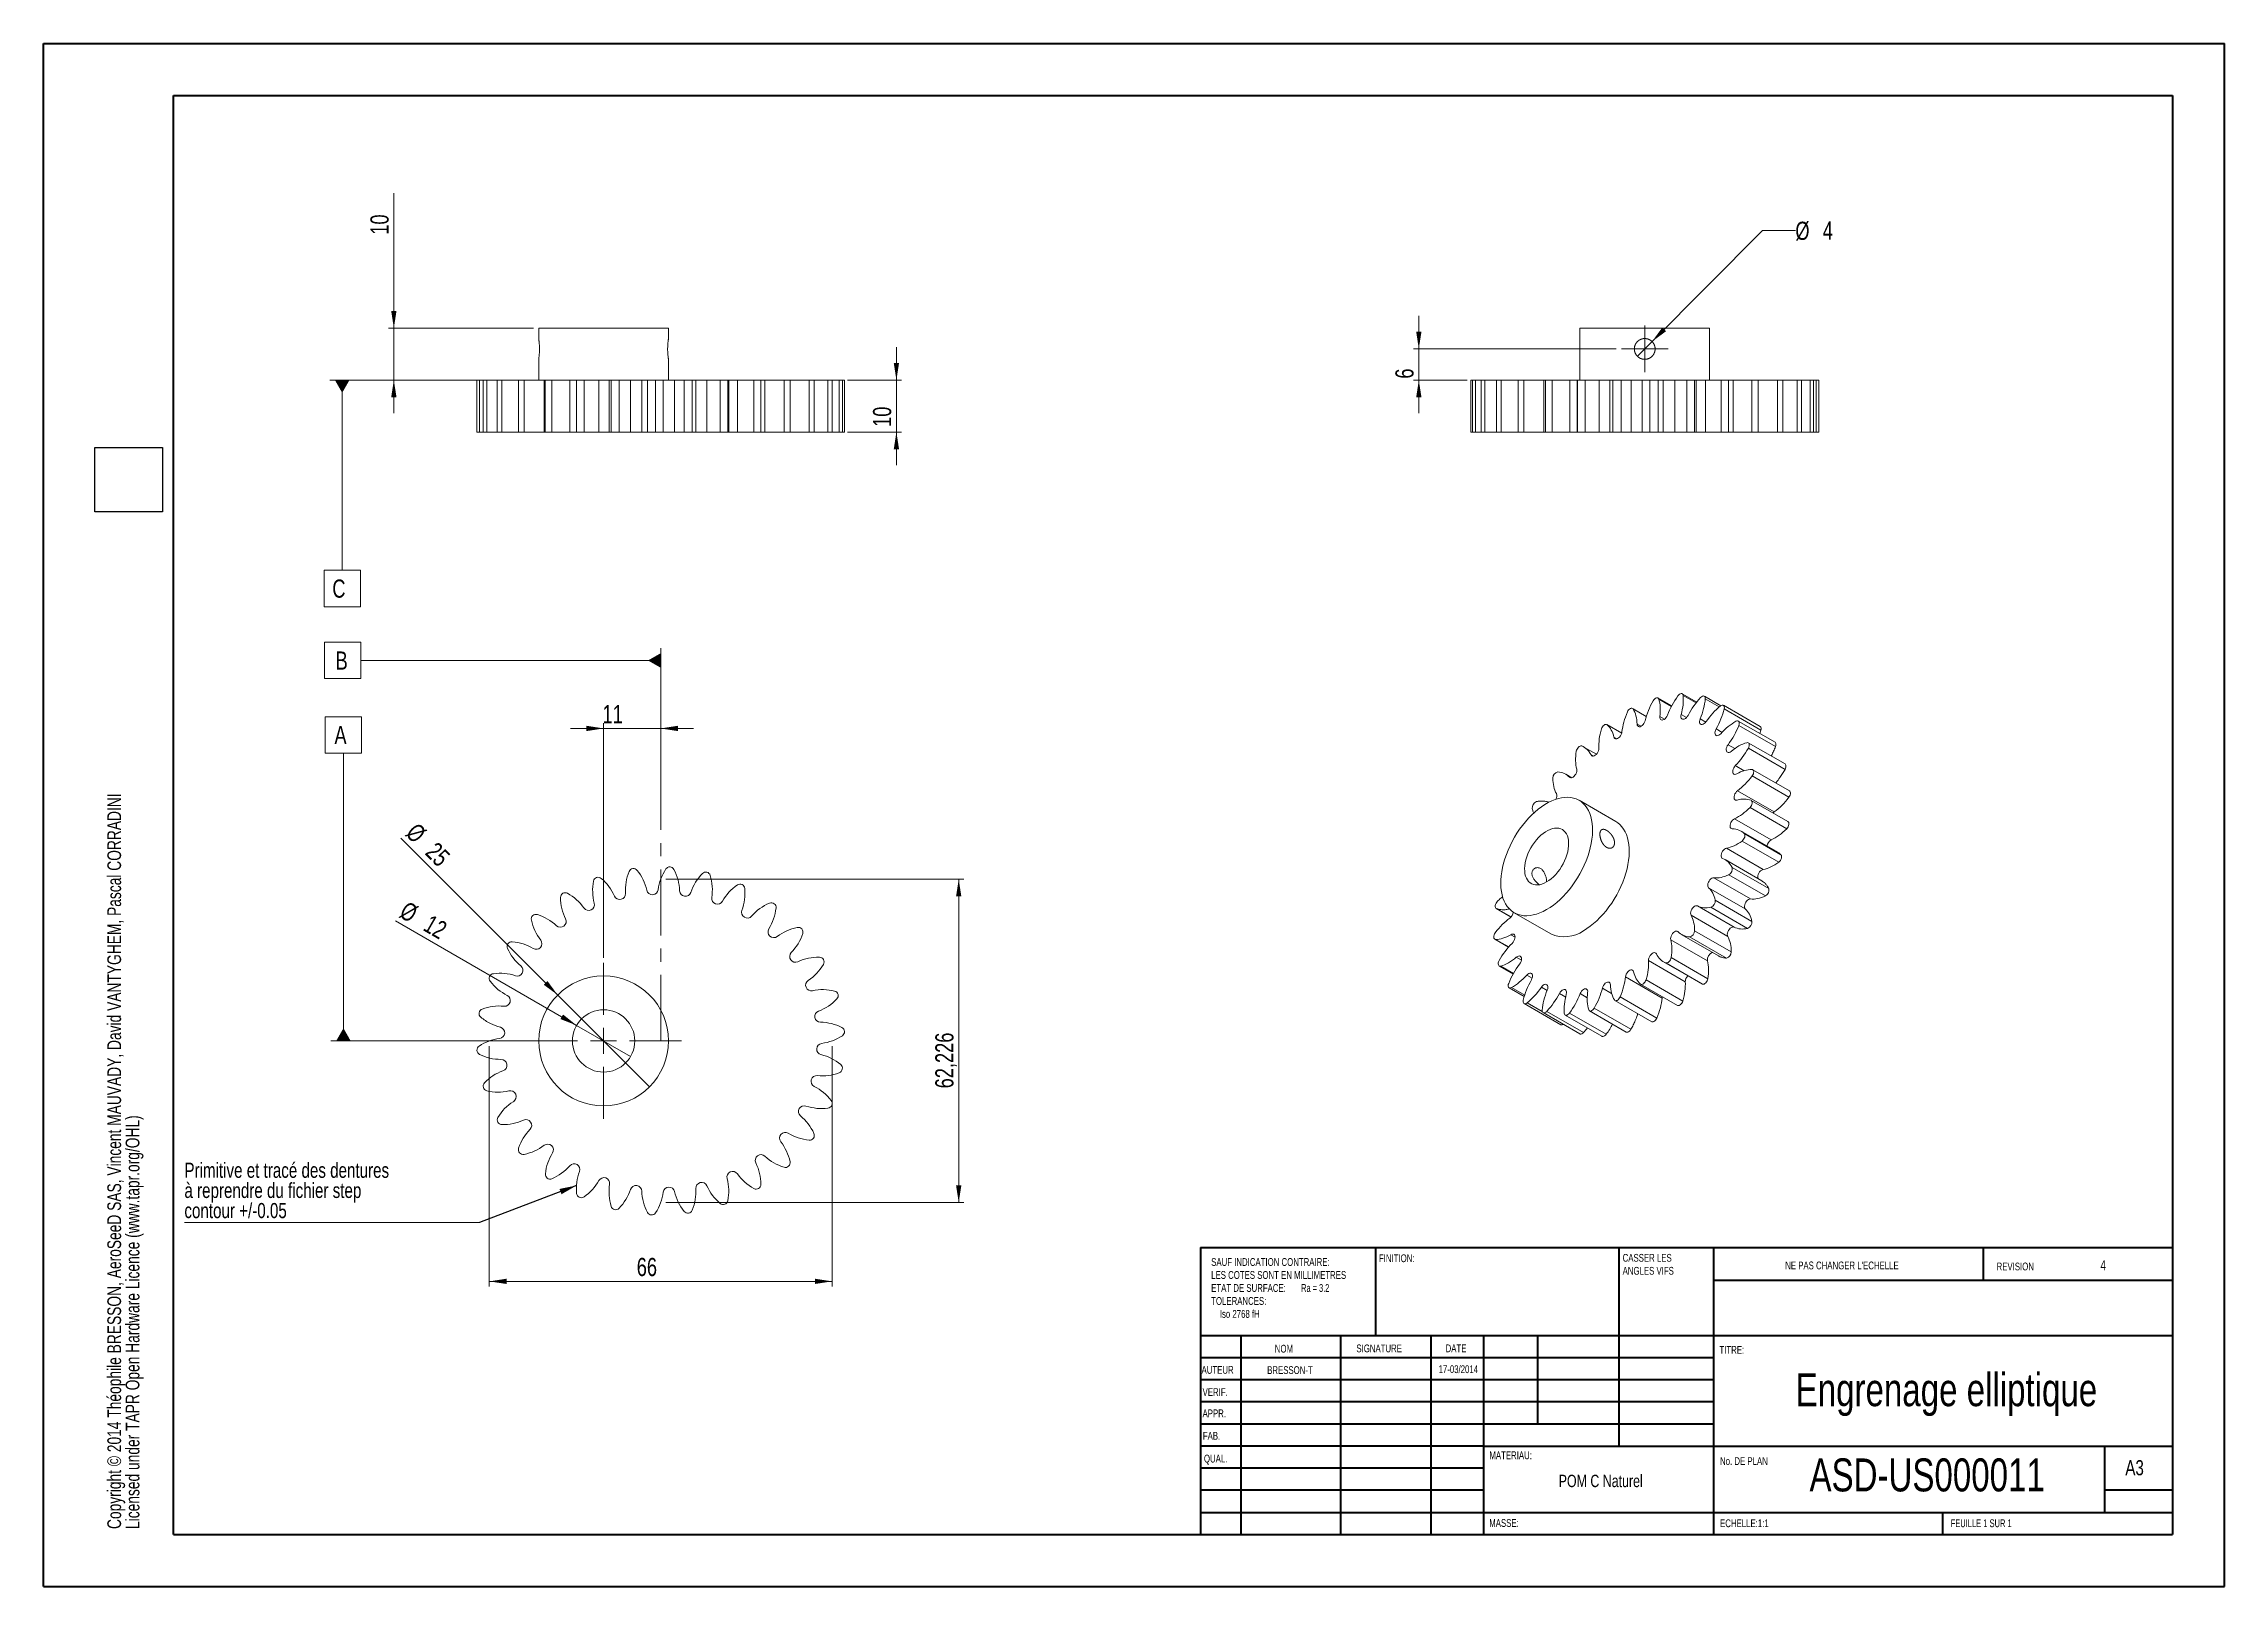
# Model space of a CAD drawing. Header units: millimetres. Extents: x 0 to 420, y 0 to 297.
import ezdxf

# ---------------------------------------------------------------- set-up
doc = ezdxf.new("R2010")
doc.units = ezdxf.units.MM
doc.linetypes.add('CENTERX2', pattern=[20.32, 12.7, -2.54, 2.54, -2.54])
doc.styles.add('SLDTEXTSTYLE0', font='TXT', dxfattribs={"width": 0.75})
doc.styles.add('SLDTEXTSTYLE1', font='TXT', dxfattribs={"width": 0.7})
doc.styles.add('SLDTEXTSTYLE2', font='TXT', dxfattribs={"width": 0.6875})
doc.dimstyles.new('SLDDIMSTYLE0', dxfattribs={"dimtxt": 3.5, "dimasz": 3.302, "dimexe": 0, "dimexo": 0.0625, "dimgap": 0.875, "dimtad": 1, "dimrnd": 1e-09, "dimzin": 12, "dimdsep": 46, "dimtxsty": 'SLDTEXTSTYLE0', "dimsah": 1, "dimcen": 0.09, "dimadec": 0, "dimazin": 3, "dimtfac": 1, "dimtmove": 0, "dimatfit": 0, "dimfxl": 1, "dimfrac": 2, "dimtolj": 1, "dimtzin": 12, "dimarcsym": 0})
doc.dimstyles.new('SLDDIMSTYLE1', dxfattribs={"dimtxt": 3.5, "dimasz": 3.302, "dimexe": 0, "dimexo": 0.0625, "dimgap": 0.875, "dimtad": 1, "dimrnd": 1e-09, "dimzin": 12, "dimdsep": 46, "dimtxsty": 'SLDTEXTSTYLE0', "dimblk1": 'NONE', "dimsah": 1, "dimcen": 0, "dimadec": 0, "dimazin": 3, "dimtfac": 1, "dimtmove": 0, "dimatfit": 3, "dimldrblk": 'NONE', "dimfxl": 1, "dimfrac": 2, "dimtolj": 1, "dimtzin": 12, "dimarcsym": 0})
doc.dimstyles.new('SLDDIMSTYLE2', dxfattribs={"dimtxt": 3.5, "dimasz": 3.302, "dimexe": 0, "dimexo": 0.0625, "dimgap": 0.875, "dimtad": 1, "dimrnd": 1e-09, "dimzin": 12, "dimdsep": 46, "dimtxsty": 'SLDTEXTSTYLE0', "dimsah": 1, "dimcen": 0.09, "dimadec": 0, "dimazin": 3, "dimtfac": 1, "dimtofl": 0, "dimtmove": 0, "dimatfit": 3, "dimfxl": 1, "dimfrac": 2, "dimtolj": 1, "dimtzin": 12, "dimarcsym": 0})
doc.dimstyles.new('SLDDIMSTYLE3', dxfattribs={"dimtxt": 3.5, "dimasz": 3.302, "dimexe": 0, "dimexo": 0.0625, "dimgap": 0.875, "dimtad": 0, "dimtih": 1, "dimtoh": 1, "dimrnd": 1e-09, "dimzin": 12, "dimdsep": 46, "dimtxsty": 'SLDTEXTSTYLE0', "dimsah": 1, "dimcen": 0.09, "dimadec": 0, "dimazin": 3, "dimtfac": 1, "dimtofl": 0, "dimtmove": 0, "dimatfit": 3, "dimfxl": 1, "dimfrac": 2, "dimtolj": 1, "dimtzin": 12, "dimarcsym": 0})
doc.dimstyles.new('SLDDIMSTYLE4', dxfattribs={"dimtxt": 0, "dimasz": 3.302, "dimexe": 0, "dimexo": 0.0625, "dimgap": 0, "dimtad": 0, "dimtih": 1, "dimtoh": 1, "dimdec": 0, "dimrnd": 1e-09, "dimzin": 0, "dimdsep": 46, "dimtxsty": 'Standard', "dimsah": 1, "dimcen": 0.09, "dimadec": 0, "dimazin": 0, "dimtfac": 3.302, "dimtdec": 0, "dimtofl": 0, "dimtmove": 0, "dimatfit": 3, "dimfxl": 1, "dimfrac": 2, "dimtolj": 1, "dimtzin": 0, "dimarcsym": 0})
doc.dimstyles.new('SLDDIMSTYLE6', dxfattribs={"dimtxt": 3.5, "dimasz": 3.302, "dimexe": 0, "dimexo": 0.0625, "dimgap": 0.875, "dimtad": 0, "dimtih": 1, "dimtoh": 1, "dimrnd": 1e-09, "dimzin": 12, "dimdsep": 46, "dimtxsty": 'SLDTEXTSTYLE0', "dimblk1": 'NONE', "dimsah": 1, "dimcen": 0, "dimadec": 0, "dimazin": 3, "dimtfac": 1, "dimtmove": 0, "dimatfit": 3, "dimldrblk": 'NONE', "dimfxl": 1, "dimfrac": 2, "dimtolj": 1, "dimtzin": 12, "dimarcsym": 0})
picture_1 = doc.add_image_def('image1.bmp', size_in_pixel=(400, 420))

msp = doc.modelspace()

# ---------------------------------------------------------------- texts
at = {"color": 7, "linetype": 'Continuous', "lineweight": 0}
for s, insert, char_height, attachment_point, style in [('FINITION:', (257.25, 64.134), 1.5, 1, 'SLDTEXTSTYLE0'), ("NE PAS CHANGER L'ECHELLE", (335.493, 62.748), 1.5, 1, 'SLDTEXTSTYLE0'), ('REVISION', (376.206, 62.55), 1.5, 1, 'SLDTEXTSTYLE0'), ('4', (396.739, 62.99), 1.905, 2, 'SLDTEXTSTYLE0'), ('NOM', (237.201, 46.716), 1.5, 1, 'SLDTEXTSTYLE0'), ('SIGNATURE', (252.912, 46.777), 1.5, 1, 'SLDTEXTSTYLE0'), ('DATE', (270.094, 46.791), 1.5, 1, 'SLDTEXTSTYLE0'), ('TITRE:', (322.835, 46.493), 1.5, 1, 'SLDTEXTSTYLE0'), ('AUTEUR', (223.091, 42.644), 1.5, 1, 'SLDTEXTSTYLE0'), ('BRESSON-T', (240.114, 42.598), 1.4986, 2, 'SLDTEXTSTYLE0'), ('17-03/2014', (272.54, 42.774), 1.4986, 2, 'SLDTEXTSTYLE0'), ('VERIF.', (223.289, 38.369), 1.5, 1, 'SLDTEXTSTYLE0'), ('Engrenage elliptique', (366.547, 41.25), 6.35, 2, 'SLDTEXTSTYLE0'), ('APPR.', (223.281, 34.279), 1.5, 1, 'SLDTEXTSTYLE0'), ('FAB.', (223.334, 29.948), 1.5, 1, 'SLDTEXTSTYLE0'), ('QUAL.', (223.548, 25.564), 1.5, 1, 'SLDTEXTSTYLE0'), ('MATERIAU:', (278.525, 26.201), 1.5, 1, 'SLDTEXTSTYLE0'), ('POM C Naturel', (299.965, 21.7), 2.38125, 2, 'SLDTEXTSTYLE0'), ('No. DE PLAN', (322.953, 25.083), 1.5, 1, 'SLDTEXTSTYLE0'), ('ASD-US000011', (362.835, 24.847), 6.35, 2, 'SLDTEXTSTYLE0'), ('A3', (401, 24.515), 2.9104, 1, 'SLDTEXTSTYLE0'), ('MASSE:', (278.497, 13.164), 1.4986, 1, 'SLDTEXTSTYLE0'), ('ECHELLE:1:1', (322.953, 13.115), 1.5, 1, 'SLDTEXTSTYLE0'), ('FEUILLE 1 SUR 1', (367.357, 13.115), 1.5, 1, 'SLDTEXTSTYLE1')]:
    msp.add_mtext(s, dxfattribs=dict(at, insert=insert, char_height=char_height, attachment_point=attachment_point, style=style))

# ---------------------------------------------------------------- blocks, each defined once
blk = doc.blocks.new('SW_NOTE_0')
at = {"color": 0, "linetype": 'Continuous', "lineweight": 0, "char_height": 2.6458, "attachment_point": 1, "rotation": 90, "style": 'SLDTEXTSTYLE0'}
for s, insert in [('Copyright © 2014 Théophile BRESSON, AeroSeeD SAS, Vincent MAUVADY, David VANTYGHEM, Pascal CORRADINI', (-3.41, 0)), ('Licensed under TAPR Open Hardware Licence (www.tapr.org/OHL)', (0.12, 0))]:
    blk.add_mtext(s, dxfattribs=dict(at, insert=insert))
blk = doc.blocks.new('SW_NOTE_1')
at = {"color": 0, "linetype": 'Continuous', "lineweight": 0, "char_height": 1.5, "attachment_point": 1, "style": 'SLDTEXTSTYLE0'}
for s, insert in [('CASSER LES', (0, 1.93)), ('ANGLES VIFS', (0, -0.57))]:
    blk.add_mtext(s, dxfattribs=dict(at, insert=insert))
blk = doc.blocks.new('SW_NOTE_2')
at = {"color": 0, "linetype": 'Continuous', "lineweight": 0, "char_height": 1.5, "attachment_point": 1}
for s, insert, style in [('SAUF INDICATION CONTRAIRE:', (0, 1.93), 'SLDTEXTSTYLE0'), ('LES COTES SONT EN MILLIMETRES', (0, -0.57), 'SLDTEXTSTYLE0'), ('ETAT DE SURFACE:', (0, -3.07), 'SLDTEXTSTYLE0'), ('Ra = 3.2', (17.33, -3.07), 'SLDTEXTSTYLE2'), ('TOLERANCES:', (0, -5.57), 'SLDTEXTSTYLE0'), ('Iso 2768 fH', (1.66, -8.07), 'SLDTEXTSTYLE0')]:
    blk.add_mtext(s, dxfattribs=dict(at, insert=insert, style=style))
blk = doc.blocks.new('*D4')
at = {"color": 7, "linetype": 'Continuous', "lineweight": 0}
for p, q in [((107.92, 165.38), (101.57, 165.38)), ((107.92, 121.22), (107.92, 166.38)), ((107.92, 165.38), (118.92, 165.38)), ((118.92, 147.36), (118.92, 166.38)), ((118.92, 165.38), (125.27, 165.38))]:
    blk.add_line(p, q, dxfattribs=at)
for points in [[(107.92, 165.38), (104.62, 165.89), (104.62, 164.87)], [(118.92, 165.38), (122.23, 164.87), (122.23, 165.89)]]:
    blk.add_solid(points, dxfattribs=at)
at = {"color": 7, "linetype": 'Continuous', "lineweight": 0, "insert": (107.72, 169.89, 0.1), "char_height": 3.5, "attachment_point": 1, "style": 'SLDTEXTSTYLE0'}
blk.add_mtext('11', dxfattribs=at)
blk = doc.blocks.new('*D6')
at = {"color": 7, "linetype": 'Continuous', "lineweight": 0}
for q in [(68.89, 144.26), (116.76, 96.38)]:
    blk.add_line((99.09, 114.06), q, dxfattribs=at)
blk.add_solid([(99.09, 114.06), (97.11, 116.76), (96.39, 116.04)], dxfattribs=at)
at = {"color": 7, "linetype": 'Continuous', "lineweight": 0, "char_height": 3.5, "attachment_point": 1, "rotation": 315, "style": 'SLDTEXTSTYLE0'}
for s, insert in [('%%c', (72.08, 147.45, -4.9)), ('25', (75.85, 143.75, -4.9))]:
    blk.add_mtext(s, dxfattribs=dict(at, insert=insert))
blk = doc.blocks.new('_NONE')
blk = doc.blocks.new('*D7')
at = {"color": 7, "linetype": 'Continuous', "lineweight": 0}
for q in [(67.86, 128.35), (113.12, 102.22)]:
    blk.add_line((102.73, 108.22), q, dxfattribs=at)
blk.add_solid([(102.73, 108.22), (100.12, 110.31), (99.61, 109.43)], dxfattribs=at)
at = {"color": 7, "linetype": 'Continuous', "lineweight": 0, "char_height": 3.5, "attachment_point": 1, "rotation": 330, "style": 'SLDTEXTSTYLE0'}
for s, insert in [('%%c', (70.11, 132.25, -4.9)), ('12', (74.71, 129.66, -4.9))]:
    blk.add_mtext(s, dxfattribs=dict(at, insert=insert))
blk = doc.blocks.new('*D8')
at = {"color": 7, "linetype": 'Continuous', "lineweight": 0}
for p, q in [((119.92, 136.34), (177.32, 136.34)), ((176.32, 136.34), (176.32, 74.11)), ((119.92, 74.11), (177.32, 74.11))]:
    blk.add_line(p, q, dxfattribs=at)
for points in [[(176.32, 136.34), (175.81, 133.03), (176.83, 133.03)], [(176.32, 74.11), (176.83, 77.41), (175.81, 77.41)]]:
    blk.add_solid(points, dxfattribs=at)
at = {"color": 7, "linetype": 'Continuous', "lineweight": 0, "insert": (171.81, 96.09, -4.9), "char_height": 3.5, "attachment_point": 1, "rotation": 90, "style": 'SLDTEXTSTYLE0'}
blk.add_mtext('62,226', dxfattribs=at)
blk = doc.blocks.new('*D9')
at = {"color": 7, "linetype": 'Continuous', "lineweight": 0}
for p, q in [((85.92, 104.22), (85.92, 57.93)), ((151.92, 104.22), (151.92, 57.93)), ((85.92, 58.93), (151.92, 58.93))]:
    blk.add_line(p, q, dxfattribs=at)
for points in [[(85.92, 58.93), (89.23, 58.43), (89.23, 59.44)], [(151.92, 58.93), (148.62, 59.44), (148.62, 58.43)]]:
    blk.add_solid(points, dxfattribs=at)
at = {"color": 7, "linetype": 'Continuous', "lineweight": 0, "insert": (114.31, 63.45, -4.9), "char_height": 3.5, "attachment_point": 1, "style": 'SLDTEXTSTYLE0'}
blk.add_mtext('66', dxfattribs=at)
blk = doc.blocks.new('SW_NOTE_3')
at = {"color": 0, "linetype": 'Continuous', "lineweight": 0}
for p, q in [((-56.82, 0), (0, 0)), ((0, 0), (-56.82, 0)), ((-56.82, 0), (0, 0)), ((0, 0), (-56.82, 0)), ((-56.82, 0), (0, 0)), ((0, 0), (-56.82, 0))]:
    blk.add_line(p, q, dxfattribs=at)
at = {"color": 0, "linetype": 'Continuous', "lineweight": 0, "char_height": 2.9104, "attachment_point": 1, "style": 'SLDTEXTSTYLE0'}
for s, insert in [('Primitive et tracé des dentures', (-56.82, 11.51)), ('à reprendre du fichier step', (-56.82, 7.63)), ('contour +/-0.05', (-56.82, 3.75))]:
    blk.add_mtext(s, dxfattribs=dict(at, insert=insert))
blk = doc.blocks.new('SW_CENTERMARKSYMBOL_0')
at = {"color": 0, "linetype": 'Continuous', "lineweight": 0}
for p, q in [((0, 5), (0, 15)), ((-5, 0), (-15, 0)), ((0, 0), (-2.5, 0)), ((0, 0), (0, 2.5)), ((0, 0), (0, -2.5)), ((0, 0), (2.5, 0)), ((5, 0), (15, 0)), ((0, -5), (0, -15))]:
    blk.add_line(p, q, dxfattribs=at)
blk = doc.blocks.new('SW_CENTERMARKSYMBOL_1')
at = {"color": 0, "linetype": 'Continuous', "lineweight": 0}
for p, q in [((0, 5), (0, 15)), ((-5, 0), (-15, 0)), ((0, 0), (-2.5, 0)), ((0, 0), (0, 2.5)), ((0, 0), (0, -2.5)), ((0, 0), (2.5, 0)), ((5, 0), (15, 0)), ((0, -5), (0, -15))]:
    blk.add_line(p, q, dxfattribs=at)
blk = doc.blocks.new('SW_DATUMTAG_0')
at = {"color": 0, "linetype": 'Continuous', "lineweight": 0}
for p, q in [((-1.77, -0.72), (-1.77, 6.28)), ((-1.77, 6.28), (5.23, 6.28)), ((5.23, 6.28), (5.23, -0.72)), ((5.23, -0.72), (-1.77, -0.72)), ((1.73, -56.13), (1.73, -0.72)), ((36.83, -56.13), (-0.67, -56.13))]:
    blk.add_line(p, q, dxfattribs=at)
blk.add_solid([(3.13, -56.13), (0.33, -56.13), (1.73, -53.68)], dxfattribs=at)
at = {"color": 0, "linetype": 'Continuous', "lineweight": 0, "insert": (0, 4.51, -5), "char_height": 3.5, "attachment_point": 1, "style": 'SLDTEXTSTYLE0'}
blk.add_mtext('A', dxfattribs=at)
blk = doc.blocks.new('SW_DATUMTAG_1')
at = {"color": 0, "linetype": 'Continuous', "lineweight": 0}
for p, q in [((-2.16, -0.72), (-2.16, 6.28)), ((-2.16, 6.28), (4.84, 6.28)), ((4.84, 6.28), (4.84, -0.72)), ((62.62, -29.32), (62.62, 5.18)), ((62.62, 2.78), (4.84, 2.78)), ((4.84, -0.72), (-2.16, -0.72))]:
    blk.add_line(p, q, dxfattribs=at)
blk.add_solid([(62.62, 1.38), (62.62, 4.18), (60.17, 2.78)], dxfattribs=at)
at = {"color": 0, "linetype": 'Continuous', "lineweight": 0, "insert": (0, 4.51), "char_height": 3.5, "attachment_point": 1, "style": 'SLDTEXTSTYLE0'}
blk.add_mtext('B', dxfattribs=at)
blk = doc.blocks.new('*D15')
at = {"color": 7, "linetype": 'Continuous', "lineweight": 0}
for p, q in [((67.53, 242.44), (67.53, 268.45)), ((94.42, 242.44), (66.53, 242.44)), ((67.53, 242.44), (67.53, 232.44)), ((126.82, 232.44), (66.53, 232.44)), ((67.53, 232.44), (67.53, 226.09))]:
    blk.add_line(p, q, dxfattribs=at)
for points in [[(67.53, 242.44), (68.04, 245.74), (67.02, 245.74)], [(67.53, 232.44), (67.02, 229.14), (68.04, 229.14)]]:
    blk.add_solid(points, dxfattribs=at)
at = {"color": 7, "linetype": 'Continuous', "lineweight": 0, "insert": (63.02, 260.43, 0.1), "char_height": 3.5, "attachment_point": 1, "rotation": 90, "style": 'SLDTEXTSTYLE0'}
blk.add_mtext('10', dxfattribs=at)
blk = doc.blocks.new('*D16')
at = {"color": 7, "linetype": 'Continuous', "lineweight": 0}
for p, q in [((164.32, 232.44), (164.32, 238.79)), ((154.92, 232.44), (165.32, 232.44)), ((164.32, 222.44), (164.32, 232.44)), ((154.92, 222.44), (165.32, 222.44)), ((164.32, 222.44), (164.32, 216.09))]:
    blk.add_line(p, q, dxfattribs=at)
for points in [[(164.32, 232.44), (164.83, 235.74), (163.81, 235.74)], [(164.32, 222.44), (163.81, 219.14), (164.83, 219.14)]]:
    blk.add_solid(points, dxfattribs=at)
at = {"color": 7, "linetype": 'Continuous', "lineweight": 0, "insert": (159.81, 223.43, 0.1), "char_height": 3.5, "attachment_point": 1, "rotation": 90, "style": 'SLDTEXTSTYLE0'}
blk.add_mtext('10', dxfattribs=at)
blk = doc.blocks.new('SW_DATUMTAG_2')
at = {"color": 0, "linetype": 'Continuous', "lineweight": 0}
for p, q in [((48.47, 42.9), (-0.5, 42.9)), ((1.9, 42.9), (1.9, 6.28)), ((-1.6, -0.72), (-1.6, 6.28)), ((-1.6, 6.28), (5.4, 6.28)), ((5.4, 6.28), (5.4, -0.72)), ((5.4, -0.72), (-1.6, -0.72))]:
    blk.add_line(p, q, dxfattribs=at)
blk.add_solid([(3.3, 42.9), (0.5, 42.9), (1.9, 40.45)], dxfattribs=at)
at = {"color": 0, "linetype": 'Continuous', "lineweight": 0, "insert": (0, 4.51, 0), "char_height": 3.5, "attachment_point": 1, "style": 'SLDTEXTSTYLE0'}
blk.add_mtext('C', dxfattribs=at)
blk = doc.blocks.new('*D18')
at = {"color": 7, "linetype": 'Continuous', "lineweight": 0}
for p, q in [((264.93, 238.44), (264.93, 244.79)), ((302.94, 238.44), (263.93, 238.44)), ((264.93, 238.44), (264.93, 232.44)), ((274.27, 232.44), (263.93, 232.44)), ((264.93, 232.44), (264.93, 226.09))]:
    blk.add_line(p, q, dxfattribs=at)
for points in [[(264.93, 238.44), (265.44, 241.74), (264.43, 241.74)], [(264.93, 232.44), (264.43, 229.14), (265.44, 229.14)]]:
    blk.add_solid(points, dxfattribs=at)
at = {"color": 7, "linetype": 'Continuous', "lineweight": 0, "insert": (260.42, 232.72, 0.1), "char_height": 3.5, "attachment_point": 1, "rotation": 90, "style": 'SLDTEXTSTYLE0'}
blk.add_mtext('6', dxfattribs=at)
blk = doc.blocks.new('*D19')
at = {"color": 7, "linetype": 'Continuous', "lineweight": 0}
for p, q in [((309.85, 239.86), (331.1, 261.22)), ((331.1, 261.22), (337.45, 261.22)), ((307.03, 237.02), (309.85, 239.86))]:
    blk.add_line(p, q, dxfattribs=at)
blk.add_solid([(309.85, 239.86), (312.54, 241.84), (311.82, 242.56)], dxfattribs=at)
at = {"color": 7, "linetype": 'Continuous', "lineweight": 0, "char_height": 3.5, "attachment_point": 1, "style": 'SLDTEXTSTYLE0'}
for s, insert in [('%%c', (337.45, 262.93, 0.1)), ('4', (342.73, 262.98, 0.1))]:
    blk.add_mtext(s, dxfattribs=dict(at, insert=insert))
blk = doc.blocks.new('SW_CENTERMARKSYMBOL_2')
at = {"color": 0, "linetype": 'Continuous', "lineweight": 0}
for p, q in [((0, 2.5), (0, 4.5)), ((-2.5, 0), (-4.5, 0)), ((0, 0), (-2.5, 0)), ((0, 0), (0, 2.5)), ((0, 0), (0, -2.5)), ((0, 0), (2.5, 0)), ((2.5, 0), (4.5, 0)), ((0, -2.5), (0, -4.5))]:
    blk.add_line(p, q, dxfattribs=at)

# ---------------------------------------------------------------- dimensions: what is measured, and where the dimension line sits
at = {"color": 7, "linetype": 'Continuous', "lineweight": 0}
for base, p1, p2, dimstyle, picture, middle in [((67.533, 232.439), (95.425, 242.439), (127.82, 232.439), 'SLDDIMSTYLE0', '*D15', (67.533, 264.439)), ((264.934, 232.439), (303.943, 238.439), (275.272, 232.439), 'SLDDIMSTYLE0', '*D18', (264.934, 235.439)), ((164.323, 232.439), (153.916, 222.439), (153.916, 232.439), 'SLDDIMSTYLE0', '*D16', (164.323, 227.439)), ((176.323, 74.11), (118.925, 136.336), (118.925, 74.11), 'SLDDIMSTYLE2', '*D8', (176.323, 104.619))]:
    dim = msp.add_linear_dim(base=base, p1=p1, p2=p2, angle=90, dimstyle=dimstyle, dxfattribs=at)
    dim.commit()
    dim.dimension.update_dxf_attribs({"geometry": picture, "text_midpoint": middle, "dimtype": 160})
for p1, p2, dimstyle, picture, middle in [((307.033, 237.02), (309.854, 239.857), 'SLDDIMSTYLE6', '*D19', (342.803, 261.223)), ((116.763, 96.384), (99.086, 114.062), 'SLDDIMSTYLE1', '*D6', (73.533, 139.615)), ((113.121, 102.223), (102.728, 108.223), 'SLDDIMSTYLE1', '*D7', (73.533, 125.079))]:
    dim = msp.add_diameter_dim_2p(p1=p1, p2=p2, dimstyle=dimstyle, dxfattribs=at)
    dim.commit()
    dim.dimension.update_dxf_attribs({"geometry": picture, "text_midpoint": middle, "dimtype": 163})
for base, p1, p2, dimstyle, picture, middle in [((118.925, 165.383), (107.925, 120.223), (118.925, 146.36), 'SLDDIMSTYLE0', '*D4', (111.729, 165.383)), ((151.925, 61.713), (85.925, 105.223), (151.925, 105.223), 'SLDDIMSTYLE3', '*D9', (118.32, 61.713))]:
    dim = msp.add_linear_dim(base=base, p1=p1, p2=p2, dimstyle=dimstyle, dxfattribs=at)
    dim.commit()
    dim.dimension.update_dxf_attribs({"geometry": picture, "text_midpoint": middle, "dimtype": 160})

# ---------------------------------------------------------------- linework, layer by layer
at = {"color": 7, "linetype": 'Continuous', "lineweight": 40}
for p, q in [((0.079, 0.215), (0.079, 297.215)), ((0.079, 297.215), (420.079, 297.215)), ((420.079, 0.215), (420.079, 297.215)), ((25.079, 10.215), (25.079, 287.215)), ((25.079, 287.215), (410.079, 287.215)), ((410.079, 287.215), (410.079, 10.215)), ((222.879, 65.465), (410.079, 65.465)), ((222.879, 65.465), (222.879, 10.215)), ((256.679, 48.465), (256.679, 65.465)), ((303.479, 65.465), (303.479, 27.215)), ((321.679, 65.465), (321.679, 10.215)), ((373.679, 59.09), (373.679, 65.465)), ((410.079, 59.09), (321.679, 59.09)), ((410.079, 48.465), (222.879, 48.465)), ((230.679, 48.465), (230.679, 10.215)), ((249.87, 48.465), (249.87, 10.215)), ((267.278, 48.465), (267.278, 10.215)), ((277.479, 10.215), (277.479, 48.465)), ((287.879, 31.465), (287.879, 48.465)), ((321.679, 44.215), (222.879, 44.215)), ((321.679, 39.965), (222.879, 39.965)), ((321.679, 35.715), (222.879, 35.715)), ((321.679, 31.465), (222.879, 31.465)), ((277.479, 27.215), (222.879, 27.215)), ((277.479, 27.215), (410.079, 27.215)), ((397.079, 14.465), (397.079, 27.215)), ((277.479, 22.965), (222.879, 22.965)), ((277.479, 18.715), (222.879, 18.715)), ((410.079, 18.715), (397.079, 18.715)), ((222.879, 14.465), (410.079, 14.465)), ((365.879, 10.215), (365.879, 14.465)), ((25.079, 10.215), (410.079, 10.215)), ((0.079, 0.215), (420.079, 0.215))]:
    msp.add_line(p, q, dxfattribs=at)
at = {"color": 7, "linetype": 'Continuous', "lineweight": 15}
for p, q in [((95.425, 242.439), (95.425, 240.437)), ((95.425, 242.439), (107.925, 242.439)), ((107.925, 242.439), (120.425, 242.439)), ((120.425, 240.432), (120.425, 242.439)), ((295.943, 242.439), (295.943, 232.439)), ((295.943, 242.439), (320.943, 242.439)), ((320.943, 232.439), (320.943, 242.439)), ((95.425, 236.445), (95.425, 232.439)), ((95.584, 238.321), (95.585, 238.475)), ((120.265, 238.557), (120.264, 238.402)), ((120.425, 232.439), (120.425, 236.44)), ((83.533, 232.439), (83.533, 222.439)), ((84.033, 232.439), (83.533, 232.439)), ((84.033, 222.439), (84.033, 232.439)), ((84.033, 232.439), (84.69, 232.439)), ((84.736, 232.439), (84.736, 222.439)), ((85.43, 232.439), (84.736, 232.439)), ((85.43, 222.439), (85.43, 232.439)), ((87.453, 232.439), (87.453, 222.439)), ((88.355, 232.439), (87.453, 232.439)), ((88.355, 222.439), (88.355, 232.439)), ((91.523, 232.439), (91.523, 222.439)), ((92.615, 232.439), (91.523, 232.439)), ((92.615, 222.439), (92.615, 232.439)), ((96.499, 222.439), (96.499, 232.439)), ((96.705, 232.439), (96.499, 232.439)), ((96.705, 232.439), (96.705, 222.439)), ((97.973, 232.439), (96.705, 232.439)), ((97.973, 222.439), (97.973, 232.439)), ((101.415, 222.439), (101.415, 232.439)), ((102.655, 232.439), (101.415, 232.439)), ((102.693, 232.439), (102.693, 222.439)), ((102.734, 222.439), (102.734, 232.439)), ((104.155, 232.439), (102.734, 232.439)), ((104.155, 222.439), (104.155, 232.439)), ((107.033, 222.439), (107.033, 232.439)), ((108.976, 232.439), (107.033, 232.439)), ((108.976, 232.439), (108.976, 222.439)), ((109.379, 222.439), (109.379, 232.439)), ((110.896, 232.439), (109.379, 232.439)), ((110.896, 222.439), (110.896, 232.439)), ((113.112, 222.439), (113.112, 232.439)), ((115.279, 232.439), (113.112, 232.439)), ((115.279, 222.439), (115.279, 232.439)), ((116.37, 222.439), (116.37, 232.439)), ((117.93, 232.439), (116.37, 232.439)), ((117.93, 222.439), (117.93, 232.439)), ((119.411, 222.439), (119.411, 232.439)), ((121.6, 232.439), (119.411, 232.439)), ((121.6, 222.439), (121.6, 232.439)), ((123.458, 222.439), (123.458, 232.439)), ((125.001, 232.439), (123.458, 232.439)), ((125.001, 222.439), (125.001, 232.439)), ((127.82, 232.439), (125.691, 232.439)), ((125.711, 222.439), (125.711, 232.439)), ((127.82, 222.439), (127.82, 232.439)), ((130.376, 222.439), (130.376, 232.439)), ((131.852, 232.439), (130.376, 232.439)), ((131.852, 222.439), (131.852, 232.439)), ((132.031, 222.439), (132.031, 232.439)), ((133.699, 232.439), (132.079, 232.439)), ((133.699, 222.439), (133.699, 232.439)), ((136.873, 222.439), (136.873, 232.439)), ((138.219, 232.439), (136.873, 232.439)), ((138.219, 222.439), (138.219, 232.439)), ((138.996, 232.439), (138.219, 232.439)), ((138.996, 222.439), (138.996, 232.439)), ((142.676, 222.439), (142.676, 232.439)), ((143.858, 232.439), (142.676, 232.439)), ((143.858, 222.439), (143.858, 232.439)), ((147.518, 222.439), (147.518, 232.439)), ((148.511, 232.439), (147.518, 232.439)), ((148.511, 222.439), (148.511, 232.439)), ((151.14, 222.439), (151.14, 232.439)), ((151.939, 232.439), (151.14, 232.439)), ((151.939, 222.439), (151.939, 232.439)), ((153.316, 222.439), (153.316, 232.439)), ((153.916, 232.439), (153.316, 232.439)), ((154.323, 232.439), (153.908, 232.439)), ((153.916, 222.439), (153.916, 232.439)), ((154.323, 222.439), (154.323, 232.439)), ((274.934, 232.439), (274.934, 222.439)), ((275.272, 232.439), (274.934, 232.439)), ((275.272, 232.439), (275.272, 222.439)), ((275.835, 232.439), (275.272, 232.439)), ((275.835, 222.439), (275.835, 232.439)), ((276.938, 232.439), (276.938, 222.439)), ((277.671, 232.439), (276.938, 232.439)), ((277.671, 222.439), (277.671, 232.439)), ((279.905, 232.439), (279.905, 222.439)), ((280.817, 232.439), (279.905, 232.439)), ((280.817, 222.439), (280.817, 232.439)), ((284.08, 232.439), (284.08, 222.439)), ((285.184, 232.439), (284.08, 232.439)), ((285.184, 222.439), (285.184, 232.439)), ((289.038, 222.439), (289.038, 232.439)), ((289.346, 232.439), (289.038, 232.439)), ((289.346, 232.439), (289.346, 222.439)), ((290.634, 232.439), (289.346, 232.439)), ((290.634, 222.439), (290.634, 232.439)), ((294.018, 222.439), (294.018, 232.439)), ((295.377, 232.439), (294.018, 232.439)), ((295.418, 232.439), (295.418, 222.439)), ((295.499, 222.439), (295.499, 232.439)), ((296.961, 232.439), (295.499, 232.439)), ((296.961, 222.439), (296.961, 232.439)), ((299.693, 222.439), (299.693, 232.439)), ((301.719, 232.439), (299.693, 232.439)), ((301.719, 232.439), (301.719, 222.439)), ((302.31, 222.439), (302.31, 232.439)), ((303.872, 232.439), (302.31, 232.439)), ((303.872, 222.439), (303.872, 232.439)), ((305.804, 222.439), (305.804, 232.439)), ((307.958, 232.439), (305.804, 232.439)), ((307.958, 222.439), (307.958, 232.439)), ((309.442, 222.439), (309.442, 232.439)), ((311.032, 232.439), (309.442, 232.439)), ((311.032, 222.439), (311.032, 232.439)), ((314.228, 232.439), (311.992, 232.439)), ((311.994, 222.439), (311.994, 232.439)), ((314.228, 222.439), (314.228, 232.439)), ((316.52, 222.439), (316.52, 232.439)), ((318.045, 232.439), (316.52, 232.439)), ((318.045, 222.439), (318.045, 232.439)), ((318.322, 222.439), (318.322, 232.439)), ((320.152, 232.439), (318.358, 232.439)), ((320.152, 222.439), (320.152, 232.439)), ((323.181, 222.439), (323.181, 232.439)), ((324.566, 232.439), (323.181, 232.439)), ((324.566, 222.439), (324.566, 232.439)), ((324.568, 222.439), (324.568, 232.439)), ((325.458, 232.439), (324.621, 232.439)), ((325.458, 222.439), (325.458, 232.439)), ((329.098, 222.439), (329.098, 232.439)), ((330.3, 232.439), (329.098, 232.439)), ((330.3, 222.439), (330.3, 232.439)), ((334.031, 222.439), (334.031, 232.439)), ((335.041, 232.439), (334.031, 232.439)), ((335.041, 222.439), (335.041, 232.439)), ((337.8, 222.439), (337.8, 232.439)), ((338.625, 232.439), (337.8, 232.439)), ((338.625, 222.439), (338.625, 232.439)), ((340.3, 222.439), (340.3, 232.439)), ((340.947, 232.439), (340.3, 232.439)), ((340.947, 222.439), (340.947, 232.439)), ((341.467, 232.439), (340.999, 232.439)), ((341.467, 222.439), (341.467, 232.439)), ((341.953, 232.439), (341.467, 232.439)), ((341.953, 222.439), (341.953, 232.439)), ((84.033, 222.439), (83.533, 222.439)), ((84.033, 222.439), (84.69, 222.439)), ((85.43, 222.439), (84.736, 222.439)), ((88.355, 222.439), (87.453, 222.439)), ((92.615, 222.439), (91.523, 222.439)), ((96.705, 222.439), (96.499, 222.439)), ((97.973, 222.439), (96.705, 222.439)), ((102.655, 222.439), (101.415, 222.439)), ((104.155, 222.439), (102.734, 222.439)), ((108.976, 222.439), (107.033, 222.439)), ((110.896, 222.439), (109.379, 222.439)), ((115.279, 222.439), (113.112, 222.439)), ((117.93, 222.439), (116.37, 222.439)), ((121.6, 222.439), (119.411, 222.439)), ((125.001, 222.439), (123.458, 222.439)), ((127.82, 222.439), (125.691, 222.439)), ((131.852, 222.439), (130.376, 222.439)), ((133.699, 222.439), (132.079, 222.439)), ((138.219, 222.439), (136.873, 222.439)), ((138.996, 222.439), (138.219, 222.439)), ((143.858, 222.439), (142.676, 222.439)), ((148.511, 222.439), (147.518, 222.439)), ((151.939, 222.439), (151.14, 222.439)), ((153.916, 222.439), (153.316, 222.439)), ((154.323, 222.439), (153.908, 222.439)), ((275.272, 222.439), (274.934, 222.439)), ((275.835, 222.439), (275.272, 222.439)), ((277.671, 222.439), (276.938, 222.439)), ((280.817, 222.439), (279.905, 222.439)), ((285.184, 222.439), (284.08, 222.439)), ((289.346, 222.439), (289.038, 222.439)), ((290.634, 222.439), (289.346, 222.439)), ((295.377, 222.439), (294.018, 222.439)), ((296.961, 222.439), (295.499, 222.439)), ((301.719, 222.439), (299.693, 222.439)), ((303.872, 222.439), (302.31, 222.439)), ((307.958, 222.439), (305.804, 222.439)), ((311.032, 222.439), (309.442, 222.439)), ((314.228, 222.439), (311.992, 222.439)), ((318.045, 222.439), (316.52, 222.439)), ((320.152, 222.439), (318.358, 222.439)), ((324.566, 222.439), (323.181, 222.439)), ((325.458, 222.439), (324.621, 222.439)), ((330.3, 222.439), (329.098, 222.439)), ((335.041, 222.439), (334.031, 222.439)), ((338.625, 222.439), (337.8, 222.439)), ((340.947, 222.439), (340.3, 222.439)), ((341.467, 222.439), (340.999, 222.439)), ((341.953, 222.439), (341.467, 222.439)), ((308.76, 167.708), (306.09, 169.249)), ((313.636, 169.725), (310.987, 171.254)), ((318.452, 170.446), (315.662, 172.056)), ((323.088, 169.761), (319.922, 171.589)), ((330.656, 165.749), (323.585, 169.831)), ((330.813, 165.078), (323.742, 169.16)), ((304.009, 164.466), (301.146, 166.119)), ((333.533, 162.728), (326.462, 166.81)), ((333.632, 161.874), (326.561, 165.956)), ((330.625, 164.407), (330.813, 165.078)), ((299.141, 160.402), (296.723, 161.797)), ((335.459, 158.536), (328.388, 162.618)), ((335.47, 157.496), (328.399, 161.578)), ((294.394, 155.897), (293.217, 156.577)), ((336.207, 152.141), (329.136, 156.223)), ((336.31, 153.358), (329.239, 157.44)), ((302.87, 147.463), (295.799, 151.545)), ((333.387, 149.302), (326.316, 153.384)), ((336.022, 147.443), (328.951, 151.525)), ((332.806, 143.911), (325.735, 147.993)), ((335.789, 146.076), (328.718, 150.158)), ((334.07, 141.531), (326.999, 145.613)), ((334.249, 139.626), (327.178, 143.708)), ((334.683, 141.071), (327.612, 145.153)), ((330.979, 136.035), (323.908, 140.117)), ((331.255, 138.234), (324.184, 142.316)), ((332.334, 134.549), (325.263, 138.631)), ((327.81, 130.633), (320.739, 134.715)), ((328.829, 132.551), (321.758, 136.633)), ((331.688, 133.126), (324.617, 137.208)), ((279.847, 130.73), (282.708, 129.078)), ((325.663, 127.123), (318.592, 131.205)), ((328.265, 126.881), (321.194, 130.963)), ((329.086, 128.223), (322.015, 132.305)), ((283.3, 129.894), (290.371, 125.812)), ((324.424, 125.348), (317.353, 129.43)), ((325.113, 122.364), (318.042, 126.446)), ((279.565, 124.814), (282.225, 123.279)), ((320.516, 120.615), (313.445, 124.697)), ((315.582, 125.677), (322.653, 121.595)), ((324.162, 121.161), (317.091, 125.243)), ((280.416, 119.639), (283.086, 118.098)), ((316.256, 116.61), (309.185, 120.692)), ((312.077, 120.456), (319.148, 116.374)), ((319.567, 116.17), (312.496, 120.252)), ((320.611, 117.196), (313.54, 121.278)), ((282.335, 115.444), (285.249, 113.762)), ((310.767, 109.613), (303.696, 113.695)), ((311.814, 113.475), (304.743, 117.557)), ((307.651, 116.135), (314.723, 112.053)), ((315.767, 112.9), (308.696, 116.982)), ((311.859, 113.706), (311.814, 113.475)), ((319.567, 116.17), (319.156, 116.389)), ((285.212, 112.423), (292.283, 108.341)), ((288.876, 110.666), (295.947, 106.584)), ((296.655, 106.835), (289.584, 110.917)), ((293.136, 110.198), (300.207, 106.116)), ((301.026, 106.504), (293.955, 110.586)), ((297.81, 111), (304.881, 106.918)), ((305.793, 107.453), (298.722, 111.535)), ((302.707, 113.005), (309.778, 108.923))]:
    msp.add_line(p, q, dxfattribs=at)
at = {"color": 8, "linetype": 'Continuous', "lineweight": 15}
for p, q in [((308.748, 167.667), (306.205, 169.135)), ((313.586, 169.628), (311.148, 171.036)), ((316.462, 167.455), (315.455, 168.036)), ((318.322, 170.279), (315.847, 171.707)), ((322.808, 169.53), (320.107, 171.089)), ((304.008, 164.461), (301.193, 166.086)), ((307.734, 165.785), (306.977, 166.223)), ((312.248, 167.166), (311.349, 167.685)), ((320.2, 166.615), (319.123, 167.237)), ((323.334, 164.626), (322.185, 165.289)), ((298.506, 160.039), (298.109, 160.268)), ((303.096, 163.379), (302.507, 163.719)), ((325.787, 161.49), (324.484, 162.243)), ((294.138, 155.887), (293.952, 155.995)), ((327.581, 157.237), (325.89, 158.213)), ((282.711, 129.081), (279.889, 130.71)), ((282.253, 123.312), (279.727, 124.771)), ((283.47, 125.191), (282.642, 125.669)), ((283.152, 118.207), (280.714, 119.614)), ((284.695, 120.763), (283.709, 121.333)), ((286.76, 117.3), (285.726, 117.897)), ((285.323, 114.017), (282.783, 115.484)), ((289.641, 114.927), (288.541, 115.562)), ((293.215, 113.673), (292.018, 114.364)), ((297.374, 113.522), (295.99, 114.32)), ((302.071, 114.376), (300.289, 115.405)), ((288.719, 110.868), (285.795, 112.556))]:
    msp.add_line(p, q, dxfattribs=at)
at = {"color": 7, "linetype": 'CENTERX2', "lineweight": 0}
msp.add_line((118.925, 105.223), (118.925, 146.36), dxfattribs=at)
at = {"color": 7, "linetype": 'Continuous', "lineweight": 15, "flags": 128}
for points in [[(305.102, 168.561), (305.21, 168.769), (305.347, 168.956), (305.504, 169.111), (305.669, 169.222), (305.832, 169.282), (305.982, 169.287), (306.109, 169.237), (306.205, 169.135)], [(310.076, 170.721), (310.206, 170.915), (310.358, 171.079), (310.522, 171.202), (310.687, 171.276), (310.842, 171.296), (310.976, 171.261), (311.08, 171.172), (311.148, 171.036)], [(314.843, 171.669), (314.991, 171.843), (315.154, 171.978), (315.321, 172.065), (315.479, 172.099), (315.62, 172.076), (315.733, 172), (315.81, 171.874), (315.847, 171.707)], [(315.455, 168.036), (315.41, 167.789), (315.415, 167.564), (315.469, 167.376), (315.569, 167.237), (315.708, 167.155), (315.877, 167.137), (316.067, 167.182), (316.264, 167.289), (316.457, 167.45), (316.632, 167.655), (316.78, 167.891)], [(319.214, 171.338), (319.375, 171.483), (319.542, 171.582), (319.704, 171.628), (319.85, 171.619), (319.97, 171.554), (320.057, 171.439), (320.103, 171.28), (320.107, 171.089)], [(323.003, 169.699), (323.17, 169.809), (323.335, 169.866), (323.486, 169.868), (323.613, 169.814), (323.707, 169.707), (323.761, 169.555), (323.773, 169.369), (323.742, 169.16)], [(300.103, 165.273), (300.184, 165.487), (300.3, 165.69), (300.443, 165.87), (300.602, 166.014), (300.768, 166.112), (300.929, 166.158), (301.073, 166.149), (301.193, 166.086)], [(302.507, 163.719), (302.576, 163.543), (302.689, 163.421), (302.84, 163.358), (303.018, 163.359), (303.212, 163.425), (303.41, 163.55), (303.6, 163.728), (303.769, 163.946), (303.906, 164.191), (304.004, 164.447), (304.054, 164.698)], [(306.977, 166.223), (307.009, 166.015), (307.089, 165.852), (307.212, 165.743), (307.37, 165.696), (307.553, 165.713), (307.749, 165.793), (307.946, 165.932), (308.132, 166.12), (308.294, 166.346), (308.423, 166.594), (308.509, 166.85)], [(311.349, 167.685), (311.343, 167.453), (311.387, 167.255), (311.477, 167.104), (311.609, 167.009), (311.773, 166.977), (311.96, 167.009), (312.157, 167.103), (312.352, 167.254), (312.533, 167.451), (312.688, 167.683), (312.807, 167.935)], [(319.123, 167.237), (319.04, 166.984), (319.005, 166.74), (319.02, 166.522), (319.083, 166.343), (319.19, 166.214), (319.335, 166.145), (319.509, 166.138), (319.7, 166.195), (319.896, 166.312), (320.086, 166.482), (320.257, 166.693)], [(322.185, 165.289), (322.067, 165.04), (321.993, 164.788), (321.966, 164.548), (321.988, 164.336), (322.058, 164.165), (322.171, 164.046), (322.321, 163.987), (322.497, 163.99), (322.689, 164.056), (322.885, 164.181), (323.072, 164.357)], [(326.015, 166.771), (326.182, 166.839), (326.337, 166.851), (326.469, 166.806), (326.57, 166.708), (326.632, 166.563), (326.652, 166.38), (326.627, 166.174), (326.561, 165.956)], [(295.258, 160.977), (295.311, 161.19), (295.402, 161.403), (295.526, 161.602), (295.675, 161.774), (295.837, 161.908), (296.003, 161.994), (296.161, 162.026), (296.301, 162.002)], [(298.109, 160.268), (298.212, 160.132), (298.355, 160.055), (298.527, 160.041), (298.719, 160.092), (298.917, 160.204), (299.11, 160.369), (299.284, 160.579), (299.43, 160.819), (299.538, 161.073), (299.6, 161.327), (299.613, 161.563)], [(324.484, 162.243), (324.336, 162.01), (324.224, 161.761), (324.156, 161.51), (324.135, 161.274), (324.164, 161.067), (324.239, 160.903), (324.357, 160.792), (324.51, 160.74), (324.689, 160.751), (324.881, 160.825), (325.076, 160.956)], [(328.084, 162.64), (328.241, 162.66), (328.378, 162.623), (328.483, 162.532), (328.552, 162.393), (328.578, 162.215), (328.559, 162.01), (328.498, 161.793), (328.399, 161.578)], [(333.533, 162.728), (333.54, 162.724), (333.641, 162.626), (333.703, 162.481), (333.723, 162.298), (333.698, 162.092), (333.632, 161.874)], [(293.952, 155.995), (294.086, 155.904), (294.252, 155.876), (294.44, 155.912), (294.638, 156.01), (294.832, 156.164), (295.012, 156.365), (295.165, 156.598), (295.281, 156.85), (295.354, 157.105), (295.378, 157.346), (295.353, 157.558)], [(325.89, 158.213), (325.718, 158.009), (325.574, 157.775), (325.466, 157.525), (325.403, 157.276), (325.387, 157.042), (325.421, 156.84), (325.501, 156.681), (325.622, 156.575), (325.778, 156.53), (325.958, 156.548), (326.151, 156.627)], [(329.071, 157.483), (329.212, 157.454), (329.322, 157.37), (329.396, 157.236), (329.428, 157.062), (329.416, 156.86), (329.36, 156.643), (329.265, 156.425), (329.136, 156.223)], [(335.459, 158.536), (335.555, 158.45), (335.623, 158.311), (335.649, 158.133), (335.63, 157.928), (335.569, 157.711), (335.47, 157.496)], [(289.55, 130.513), (290.202, 130.917), (290.852, 131.376), (291.494, 131.885), (292.125, 132.442), (292.743, 133.045), (293.343, 133.69), (293.922, 134.373), (294.477, 135.09), (295.006, 135.839), (295.504, 136.614), (295.971, 137.412), (296.402, 138.227), (296.795, 139.056), (297.149, 139.895), (297.462, 140.737), (297.731, 141.58), (297.956, 142.418), (298.135, 143.247), (298.267, 144.062), (298.351, 144.858), (298.387, 145.632), (298.375, 146.38), (298.315, 147.096), (298.207, 147.777), (298.051, 148.42), (297.849, 149.021), (297.602, 149.577), (297.311, 150.084), (296.977, 150.54), (296.603, 150.942), (296.191, 151.289), (295.742, 151.578), (295.259, 151.807), (294.745, 151.976), (294.203, 152.083), (293.635, 152.129), (293.045, 152.112), (292.436, 152.033), (291.811, 151.892), (291.174, 151.69), (290.528, 151.428), (289.876, 151.108), (289.223, 150.731), (288.572, 150.299), (287.926, 149.815), (287.288, 149.281), (286.663, 148.7), (286.054, 148.076), (285.464, 147.412), (284.897, 146.711), (284.354, 145.978), (283.84, 145.215), (283.358, 144.428), (282.909, 143.621), (282.496, 142.798), (282.122, 141.964), (281.788, 141.123), (281.497, 140.28), (281.25, 139.439), (281.048, 138.605), (280.893, 137.782), (280.785, 136.976), (280.724, 136.19), (280.712, 135.429), (280.749, 134.697), (280.833, 133.997), (280.965, 133.335), (281.143, 132.712), (281.368, 132.134), (281.637, 131.602), (281.95, 131.12), (282.304, 130.691), (282.698, 130.316), (283.129, 129.998), (283.595, 129.739), (284.094, 129.54), (284.622, 129.401), (285.178, 129.325), (285.757, 129.31), (286.357, 129.359), (286.974, 129.469), (287.606, 129.64), (288.248, 129.872), (288.897, 130.164), (289.55, 130.513)], [(326.316, 153.384), (326.128, 153.218), (325.957, 153.011), (325.816, 152.774), (325.712, 152.524), (325.653, 152.275), (325.642, 152.044), (325.68, 151.845), (325.764, 151.69), (325.889, 151.59), (326.047, 151.551), (326.229, 151.574)], [(328.909, 151.545), (329.024, 151.468), (329.102, 151.34), (329.139, 151.171), (329.132, 150.972), (329.082, 150.756), (328.991, 150.539), (328.867, 150.335), (328.718, 150.158)], [(336.31, 153.358), (336.394, 153.288), (336.467, 153.154), (336.499, 152.98), (336.487, 152.778), (336.431, 152.56), (336.336, 152.343), (336.207, 152.141)], [(296.621, 126.431), (297.274, 126.835), (297.923, 127.293), (298.565, 127.803), (299.196, 128.36), (299.814, 128.963), (300.414, 129.608), (300.993, 130.291), (301.548, 131.008), (302.077, 131.757), (302.575, 132.532), (303.042, 133.329), (303.473, 134.145), (303.866, 134.974), (304.22, 135.813), (304.533, 136.655), (304.802, 137.498), (305.027, 138.336), (305.206, 139.165), (305.338, 139.98), (305.422, 140.776), (305.458, 141.55), (305.446, 142.298), (305.386, 143.014), (305.278, 143.695), (305.122, 144.338), (304.92, 144.939), (304.673, 145.495), (304.382, 146.002), (304.048, 146.458), (303.674, 146.86), (303.262, 147.207), (302.87, 147.463)], [(325.735, 147.993), (325.54, 147.874), (325.352, 147.704), (325.184, 147.492), (325.045, 147.253), (324.945, 147.002), (324.891, 146.754), (324.884, 146.525), (324.927, 146.329), (325.015, 146.179), (325.144, 146.085), (325.306, 146.051)], [(333.387, 149.302), (333.199, 149.136), (333.161, 149.095)], [(336.022, 147.443), (336.095, 147.386), (336.173, 147.258), (336.21, 147.089), (336.203, 146.89), (336.153, 146.674), (336.062, 146.457), (335.938, 146.253), (335.789, 146.076)], [(289.55, 135.82), (290.001, 136.108), (290.447, 136.449), (290.882, 136.837), (291.303, 137.27), (291.704, 137.742), (292.08, 138.247), (292.428, 138.781), (292.743, 139.336), (293.021, 139.908), (293.261, 140.488), (293.458, 141.071), (293.612, 141.65), (293.719, 142.218), (293.779, 142.77), (293.791, 143.298), (293.755, 143.797), (293.671, 144.261), (293.541, 144.685), (293.365, 145.064), (293.146, 145.394), (292.887, 145.671), (292.589, 145.892), (292.258, 146.054), (291.895, 146.156), (291.506, 146.196), (291.095, 146.174), (290.666, 146.09), (290.225, 145.946), (289.775, 145.742), (289.324, 145.481), (288.875, 145.167), (288.433, 144.802), (288.005, 144.39), (287.593, 143.937), (287.204, 143.448), (286.842, 142.928), (286.51, 142.382), (286.213, 141.818), (285.953, 141.242), (285.734, 140.659), (285.559, 140.077), (285.428, 139.503), (285.345, 138.942), (285.309, 138.401), (285.321, 137.887), (285.381, 137.405), (285.488, 136.96), (285.641, 136.558), (285.838, 136.203), (286.078, 135.899), (286.357, 135.65), (286.672, 135.458), (287.02, 135.326), (287.396, 135.255), (287.797, 135.246), (288.217, 135.299), (288.653, 135.413), (289.099, 135.588), (289.55, 135.82)], [(327.612, 145.153), (327.696, 145.032), (327.739, 144.868), (327.738, 144.672), (327.694, 144.458), (327.608, 144.24), (327.488, 144.034), (327.342, 143.852), (327.178, 143.708)], [(324.184, 142.316), (323.992, 142.25), (323.796, 142.124), (323.609, 141.948), (323.443, 141.732), (323.308, 141.49), (323.213, 141.238), (323.163, 140.99), (323.162, 140.763), (323.21, 140.572), (323.304, 140.427), (323.438, 140.339)], [(334.683, 141.071), (334.767, 140.95), (334.81, 140.786), (334.809, 140.59), (334.765, 140.376), (334.68, 140.158), (334.56, 139.951), (334.413, 139.77), (334.249, 139.626)], [(321.758, 136.633), (321.578, 136.621), (321.383, 136.546), (321.187, 136.412), (321.002, 136.229), (320.839, 136.008), (320.709, 135.762), (320.619, 135.508), (320.576, 135.262), (320.583, 135.038), (320.638, 134.852), (320.739, 134.715)], [(279.889, 130.71), (279.774, 130.788), (279.696, 130.916), (279.66, 131.085), (279.667, 131.284), (279.717, 131.499), (279.807, 131.715), (279.931, 131.919), (280.08, 132.096)], [(318.592, 131.205), (318.432, 131.246), (318.248, 131.223), (318.052, 131.137), (317.856, 130.994), (317.673, 130.802), (317.515, 130.575), (317.39, 130.326), (317.309, 130.071), (317.274, 129.827), (317.289, 129.608), (317.353, 129.43)], [(328.829, 132.551), (328.649, 132.539), (328.454, 132.464), (328.258, 132.33), (328.073, 132.147), (327.91, 131.926), (327.78, 131.68), (327.69, 131.426), (327.647, 131.18), (327.654, 130.956), (327.709, 130.77), (327.81, 130.633)], [(279.727, 124.771), (279.588, 124.802), (279.479, 124.888), (279.406, 125.022), (279.374, 125.195), (279.386, 125.397), (279.441, 125.613), (279.535, 125.829), (279.662, 126.031)], [(314.846, 126.261), (314.712, 126.352), (314.546, 126.38), (314.358, 126.344), (314.16, 126.246), (313.965, 126.091), (313.786, 125.891), (313.633, 125.657), (313.516, 125.405), (313.444, 125.15), (313.419, 124.909), (313.445, 124.697)], [(325.663, 127.123), (325.503, 127.164), (325.319, 127.141), (325.123, 127.055), (324.927, 126.912), (324.744, 126.72), (324.586, 126.493), (324.462, 126.244), (324.38, 125.989), (324.345, 125.745), (324.36, 125.526), (324.424, 125.348)], [(282.916, 124.002), (283.104, 124.216), (283.262, 124.465), (283.381, 124.732), (283.452, 125), (283.47, 125.25), (283.434, 125.468), (283.347, 125.637), (283.214, 125.746), (283.045, 125.79), (282.85, 125.763), (282.642, 125.669)], [(310.689, 121.986), (310.586, 122.122), (310.443, 122.2), (310.271, 122.213), (310.079, 122.163), (309.881, 122.051), (309.688, 121.885), (309.514, 121.676), (309.368, 121.436), (309.261, 121.182), (309.198, 120.929), (309.185, 120.692)], [(280.714, 119.614), (280.558, 119.597), (280.423, 119.635), (280.318, 119.727), (280.25, 119.866), (280.224, 120.043), (280.242, 120.247), (280.301, 120.463), (280.399, 120.678)], [(284.33, 119.981), (284.493, 120.227), (284.618, 120.493), (284.695, 120.762), (284.72, 121.017), (284.691, 121.239), (284.61, 121.416), (284.483, 121.533), (284.317, 121.585), (284.124, 121.568), (283.916, 121.482), (283.709, 121.333)], [(286.613, 116.966), (286.73, 117.215), (286.805, 117.467), (286.831, 117.707), (286.809, 117.919), (286.739, 118.089), (286.626, 118.208), (286.476, 118.268), (286.3, 118.264), (286.108, 118.198), (285.913, 118.073), (285.726, 117.897)], [(306.291, 118.536), (306.222, 118.712), (306.109, 118.835), (305.958, 118.897), (305.78, 118.896), (305.586, 118.83), (305.387, 118.705), (305.198, 118.527), (305.029, 118.309), (304.891, 118.064), (304.794, 117.808), (304.743, 117.557)], [(313.54, 121.278), (313.488, 121.066), (313.396, 120.852), (313.272, 120.653), (313.123, 120.48), (312.961, 120.347), (312.794, 120.261), (312.636, 120.229), (312.496, 120.252)], [(282.783, 115.484), (282.616, 115.416), (282.461, 115.404), (282.328, 115.448), (282.228, 115.547), (282.165, 115.692), (282.146, 115.874), (282.17, 116.082), (282.237, 116.299)], [(289.675, 115.018), (289.757, 115.271), (289.792, 115.515), (289.778, 115.733), (289.715, 115.912), (289.608, 116.04), (289.463, 116.11), (289.289, 116.116), (289.098, 116.059), (288.902, 115.942), (288.712, 115.773), (288.541, 115.562)], [(293.343, 114.219), (293.388, 114.466), (293.383, 114.691), (293.329, 114.879), (293.229, 115.018), (293.09, 115.1), (292.92, 115.118), (292.731, 115.073), (292.534, 114.966), (292.341, 114.805), (292.166, 114.6), (292.018, 114.364)], [(297.449, 114.57), (297.455, 114.802), (297.411, 115), (297.321, 115.151), (297.189, 115.246), (297.025, 115.278), (296.838, 115.246), (296.64, 115.152), (296.445, 115.001), (296.264, 114.804), (296.11, 114.572), (295.99, 114.32)], [(301.821, 116.032), (301.789, 116.24), (301.709, 116.403), (301.586, 116.512), (301.428, 116.559), (301.245, 116.542), (301.049, 116.462), (300.852, 116.323), (300.666, 116.135), (300.504, 115.909), (300.376, 115.661), (300.289, 115.405)], [(303.696, 113.695), (303.588, 113.487), (303.451, 113.299), (303.295, 113.144), (303.129, 113.033), (302.965, 112.973), (302.815, 112.967), (302.688, 113.017), (302.593, 113.119)], [(308.696, 116.982), (308.614, 116.768), (308.498, 116.565), (308.355, 116.385), (308.196, 116.241), (308.03, 116.142), (307.869, 116.096), (307.724, 116.105), (307.604, 116.169)], [(320.611, 117.196), (320.559, 116.984), (320.467, 116.77), (320.343, 116.571), (320.194, 116.398), (320.032, 116.265), (319.865, 116.179), (319.707, 116.147), (319.567, 116.17)], [(285.795, 112.556), (285.628, 112.446), (285.463, 112.388), (285.312, 112.386), (285.185, 112.441), (285.091, 112.547), (285.036, 112.699), (285.024, 112.886), (285.056, 113.095)], [(289.584, 110.917), (289.423, 110.772), (289.256, 110.673), (289.094, 110.626), (288.947, 110.635), (288.827, 110.7), (288.741, 110.816), (288.694, 110.975), (288.691, 111.166)], [(293.955, 110.586), (293.807, 110.412), (293.644, 110.277), (293.477, 110.189), (293.318, 110.156), (293.177, 110.178), (293.065, 110.255), (292.987, 110.381), (292.951, 110.548)], [(298.722, 111.535), (298.592, 111.34), (298.44, 111.176), (298.276, 111.052), (298.11, 110.978), (297.956, 110.958), (297.821, 110.994), (297.717, 111.083), (297.649, 111.219)], [(310.767, 109.613), (310.659, 109.404), (310.522, 109.217), (310.366, 109.062), (310.2, 108.951), (310.037, 108.891), (309.886, 108.885), (309.778, 108.923)], [(315.767, 112.9), (315.685, 112.686), (315.569, 112.483), (315.426, 112.303), (315.267, 112.159), (315.101, 112.06), (314.94, 112.014), (314.795, 112.023), (314.723, 112.053)], [(296.655, 106.835), (296.494, 106.69), (296.327, 106.591), (296.165, 106.544), (296.019, 106.553), (295.947, 106.584)], [(301.026, 106.504), (300.878, 106.33), (300.715, 106.195), (300.548, 106.107), (300.389, 106.074), (300.249, 106.096), (300.207, 106.116)], [(305.793, 107.453), (305.663, 107.258), (305.511, 107.094), (305.347, 106.97), (305.182, 106.896), (305.027, 106.876), (304.893, 106.912), (304.881, 106.918)]]:
    msp.add_lwpolyline(points, dxfattribs=at)
at = {"color": 7, "linetype": 'Continuous', "lineweight": 15}
for radius in [12.5, 6]:
    msp.add_circle((107.925, 105.223), radius, dxfattribs=at)
for centre, radius, start, end in [((330.28, 165.308), 0.58, 336.65674, 49.53436), ((291.961, 155.834), 1.204, 102.16663, 181.14544), ((288.052, 150.096), 1.277, 110.53378, 186.53751), ((290.322, 152.407), 1.198, 326.21042, 20.43269), ((333.61, 142.456), 1.662, 118.92679, 170.12284), ((120.677, 137.828), 0.904, 27.59933, 146.85817), ((324.052, 138.322), 1.249, 296.91105, 14.29202), ((106.887, 135.822), 0.906, 49.70564, 168.9988), ((113.685, 137.49), 0.904, 38.71192, 157.82703), ((127.602, 136.821), 0.905, 16.62386, 135.83562), ((134.211, 134.497), 0.907, 5.25368, 124.66307), ((331.654, 136.88), 1.412, 106.3969, 199.25613), ((331.123, 134.24), 1.249, 296.91105, 14.29202), ((100.538, 132.855), 0.907, 61.14284, 180.35167), ((105.056, 131.46), 1.111, 215.37087, 14.65355), ((111.045, 133.567), 1.113, 204.13404, 3.44664), ((117.333, 134.479), 1.113, 193.05581, 352.42818), ((123.682, 134.175), 1.113, 182.1067, 341.38256), ((129.851, 132.66), 1.111, 171.01201, 330.23501), ((135.6, 129.978), 1.109, 159.75182, 318.76318), ((140.235, 130.911), 0.909, 353.72708, 113.21511), ((320.746, 132.159), 1.277, 290.52032, 6.55097), ((94.902, 128.676), 0.91, 72.70877, 192.22107), ((99.609, 128.22), 1.109, 227.00038, 26.11152), ((140.686, 126.205), 1.106, 148.07444, 306.98938), ((145.413, 126.166), 0.913, 341.64238, 101.294), ((281.437, 130.248), 1.728, 307.19579, 351.33077), ((292.951, 131.63), 6.364, 246.09198, 305.21848), ((316.837, 126.421), 1.205, 282.14538, 1.16676), ((327.817, 128.077), 1.277, 290.52032, 6.55097), ((90.25, 123.408), 0.912, 84.9174, 204.36398), ((94.945, 123.948), 1.105, 239.01455, 37.99474), ((144.871, 121.473), 1.103, 135.9957, 294.71637), ((322.04, 120.843), 1.541, 111.5516, 188.50404), ((323.908, 122.339), 1.205, 282.14538, 1.16676), ((86.826, 117.259), 0.916, 97.35219, 217.1562), ((91.294, 118.801), 1.102, 251.50584, 50.27643), ((149.479, 120.43), 0.916, 329.23894, 89.04234), ((317.94, 116.602), 1.683, 136.00882, 179.70333), ((88.859, 112.994), 1.099, 264.3694, 63.00092), ((147.936, 115.964), 1.1, 123.45826, 282.05942), ((152.201, 113.933), 0.917, 316.37995, 76.20992), ((84.851, 110.496), 0.917, 110.33238, 229.99168), ((149.704, 109.925), 1.098, 110.57242, 269.08844), ((87.786, 106.797), 1.098, 277.46092, 75.98187), ((153.403, 106.99), 0.919, 303.32118, 63.29762), ((292.473, 108.796), 0.493, 247.39913, 308.68571), ((84.459, 103.457), 0.926, 124.02923, 242.5923), ((88.18, 100.527), 1.147, 288.44307, 91.21787), ((150.063, 103.649), 1.098, 97.4462, 255.99629), ((85.661, 96.517), 0.925, 137.08552, 255.50436), ((148.99, 97.452), 1.1, 84.35514, 243.01429), ((152.998, 99.95), 0.917, 290.28912, 50.03494), ((89.946, 94.495), 1.149, 301.32392, 104.19119), ((146.555, 91.645), 1.103, 71.49211, 230.29257), ((151.023, 93.187), 0.917, 277.33218, 37.17621), ((88.37, 90.016), 0.916, 149.21111, 269.07017), ((92.978, 88.974), 1.103, 316.02457, 114.70212), ((92.436, 84.28), 0.913, 161.60932, 281.32705), ((97.163, 84.241), 1.106, 328.08879, 126.96368), ((142.904, 86.499), 1.106, 58.98878, 218.01484), ((147.599, 87.038), 0.913, 264.89936, 24.38202), ((102.249, 80.469), 1.109, 339.75236, 138.75764), ((132.793, 78.987), 1.112, 35.35897, 194.66617), ((138.24, 82.226), 1.109, 47.00771, 206.1008), ((142.947, 81.771), 0.911, 252.69125, 12.23859), ((97.614, 79.535), 0.91, 173.70121, 293.24097), ((103.638, 75.949), 0.908, 185.23012, 304.68663), ((107.998, 77.786), 1.111, 351.02351, 150.23446), ((114.167, 76.271), 1.113, 2.11458, 161.36218), ((120.515, 75.967), 1.114, 13.06557, 172.43185), ((126.804, 76.879), 1.113, 24.14734, 183.42134), ((137.311, 77.591), 0.907, 241.11592, 0.3786), ((110.247, 73.625), 0.905, 196.5929, 315.86658), ((117.172, 72.618), 0.905, 207.57726, 326.88025), ((124.164, 72.956), 0.904, 218.67944, 337.8595), ((130.962, 74.624), 0.906, 229.68582, 349.01863)]:
    msp.add_arc(centre, radius, start, end, dxfattribs=at)
for points, knots in [([(95.425, 240.437), (95.425, 240.433), (95.427, 240.425), (95.44, 240.343), (95.459, 240.211), (95.484, 240.03), (95.511, 239.802), (95.538, 239.537), (95.561, 239.236), (95.581, 238.871), (95.584, 238.597), (95.586, 238.439)], [0, 0, 0, 0, 0.0987281, 0.2064499, 0.3110653, 0.4186529, 0.5243792, 0.6331338, 0.7394593, 0.8489163, 1, 1, 1, 1]), ([(120.263, 238.439), (120.264, 238.549), (120.266, 238.772), (120.28, 239.096), (120.3, 239.404), (120.325, 239.683), (120.353, 239.93), (120.379, 240.134), (120.402, 240.293), (120.417, 240.393), (120.425, 240.44), (120.424, 240.434), (120.423, 240.432)], [0, 0, 0, 0, 0.10491318, 0.21289358, 0.31779993, 0.42570262, 0.53145344, 0.64023607, 0.74652499, 0.85594651, 0.96131998, 1, 1, 1, 1]), ([(310.443, 238.703), (310.443, 238.306), (310.43, 238.176), (310.379, 237.92), (310.341, 237.793), (310.24, 237.551), (310.179, 237.436), (310.034, 237.219), (309.949, 237.116), (309.673, 236.84), (309.45, 236.691), (308.969, 236.492), (308.706, 236.439), (308.314, 236.439), (308.181, 236.452), (307.924, 236.503), (307.8, 236.541), (307.557, 236.641), (307.44, 236.703), (307.224, 236.848), (307.123, 236.931), (306.936, 237.117), (306.854, 237.218), (306.709, 237.434), (306.646, 237.551), (306.546, 237.793), (306.508, 237.918), (306.457, 238.175), (306.443, 238.307), (306.443, 238.699), (306.496, 238.963), (306.645, 239.324), (306.707, 239.44), (306.853, 239.659), (306.936, 239.759), (307.12, 239.944), (307.223, 240.028), (307.439, 240.173), (307.554, 240.235), (307.796, 240.336), (307.923, 240.374), (308.179, 240.425), (308.309, 240.439), (308.574, 240.439), (308.704, 240.426), (308.96, 240.375), (309.087, 240.337), (309.329, 240.236), (309.444, 240.175), (309.662, 240.03), (309.764, 239.946), (310.041, 239.67), (310.19, 239.447), (310.39, 238.966), (310.443, 238.703), (310.443, 238.306)], [-0.0625, -0.0625, 0, 0, 0.03125, 0.03125, 0.0625, 0.0625, 0.09375, 0.09375, 0.125, 0.125, 0.1875, 0.1875, 0.25, 0.25, 0.28125, 0.28125, 0.3125, 0.3125, 0.34375, 0.34375, 0.375, 0.375, 0.40625, 0.40625, 0.4375, 0.4375, 0.46875, 0.46875, 0.5, 0.5, 0.5625, 0.5625, 0.59375, 0.59375, 0.625, 0.625, 0.65625, 0.65625, 0.6875, 0.6875, 0.71875, 0.71875, 0.75, 0.75, 0.78125, 0.78125, 0.8125, 0.8125, 0.84375, 0.84375, 0.875, 0.875, 0.9375, 0.9375, 1, 1, 1.03125, 1.03125]), ([(95.586, 238.439), (95.585, 238.329), (95.583, 238.105), (95.569, 237.781), (95.549, 237.473), (95.524, 237.194), (95.496, 236.947), (95.47, 236.743), (95.447, 236.585), (95.432, 236.484), (95.424, 236.437), (95.425, 236.444), (95.426, 236.445)], [0, 0, 0, 0, 0.1049132, 0.2128933, 0.3177999, 0.4257026, 0.5314534, 0.6402361, 0.746525, 0.8559465, 0.96132, 1, 1, 1, 1]), ([(120.424, 236.44), (120.424, 236.444), (120.422, 236.453), (120.409, 236.534), (120.39, 236.666), (120.365, 236.847), (120.338, 237.075), (120.311, 237.341), (120.288, 237.641), (120.268, 238.006), (120.265, 238.28), (120.263, 238.439)], [0, 0, 0, 0, 0.0987281, 0.2064499, 0.3110653, 0.4186529, 0.5243795, 0.6331338, 0.7394593, 0.8489163, 1, 1, 1, 1]), ([(87.409, 232.439), (87.37, 232.439), (87.02, 232.439), (86.353, 232.439), (85.739, 232.439), (85.43, 232.439)], [0, 0, 0, 0, 0.0577698, 0.5250454, 1, 1, 1, 1]), ([(88.355, 232.439), (88.758, 232.439), (89.558, 232.439), (90.608, 232.439), (91.235, 232.439), (91.483, 232.439)], [0, 0, 0, 0, 0.3799686, 0.7549938, 1, 1, 1, 1]), ([(109.379, 232.439), (109.279, 232.439), (109.08, 232.439), (108.973, 232.439), (108.984, 232.439), (108.987, 232.439)], [0, 0, 0, 0, 0.4358971, 0.8661502, 1, 1, 1, 1]), ([(125.693, 232.439), (125.696, 232.439), (125.707, 232.439), (125.571, 232.439), (125.335, 232.439), (125.113, 232.439), (125.001, 232.439)], [0, 0, 0, 0, 0.1658717, 0.4884259, 0.7425686, 1, 1, 1, 1]), ([(132.029, 232.439), (132.023, 232.439), (132.009, 232.439), (131.906, 232.439), (131.852, 232.439)], [0, 0, 0, 0, 0.4855746, 1, 1, 1, 1]), ([(147.518, 232.439), (147.117, 232.439), (146.322, 232.439), (145.252, 232.439), (144.443, 232.439), (144.032, 232.439), (143.894, 232.439)], [0, 0, 0, 0, 0.31701371, 0.62981395, 0.8760492, 1, 1, 1, 1]), ([(151.14, 232.439), (150.738, 232.439), (149.941, 232.439), (149.073, 232.439), (148.621, 232.439), (148.56, 232.439)], [0, 0, 0, 0, 0.4669528, 0.9277284, 1, 1, 1, 1]), ([(151.981, 232.439), (152.124, 232.439), (152.579, 232.439), (153.017, 232.439), (153.316, 232.439)], [0, 0, 0, 0, 0.314911, 1, 1, 1, 1]), ([(276.9, 232.439), (276.844, 232.439), (276.479, 232.439), (276.13, 232.439), (275.835, 232.439)], [0, 0, 0, 0, 0.1540774, 1, 1, 1, 1]), ([(279.847, 232.439), (279.748, 232.439), (279.338, 232.439), (278.606, 232.439), (277.984, 232.439), (277.671, 232.439)], [0, 0, 0, 0, 0.1352773, 0.5648473, 1, 1, 1, 1]), ([(284.043, 232.439), (283.977, 232.439), (283.546, 232.439), (282.78, 232.439), (281.765, 232.439), (281.135, 232.439), (280.817, 232.439)], [0, 0, 0, 0, 0.0651393, 0.4266133, 0.7114336, 1, 1, 1, 1]), ([(295.428, 232.439), (295.425, 232.439), (295.413, 232.439), (295.461, 232.439), (295.499, 232.439)], [0, 0, 0, 0, 0.2340683, 1, 1, 1, 1]), ([(301.732, 232.439), (301.728, 232.439), (301.706, 232.439), (301.806, 232.439), (302.005, 232.439), (302.208, 232.439), (302.31, 232.439)], [0, 0, 0, 0, 0.0766821, 0.4336694, 0.7149621, 1, 1, 1, 1]), ([(305.804, 232.439), (305.634, 232.439), (305.142, 232.439), (304.358, 232.439), (303.872, 232.439)], [0, 0, 0, 0, 0.48156, 1, 1, 1, 1]), ([(311.032, 232.439), (311.203, 232.439), (311.544, 232.439), (311.831, 232.439), (311.977, 232.439), (311.983, 232.439), (311.986, 232.439)], [0, 0, 0, 0, 0.2951941, 0.5855743, 0.8142481, 1, 1, 1, 1]), ([(318.307, 232.439), (318.312, 232.439), (318.332, 232.439), (318.248, 232.439), (318.113, 232.439), (318.045, 232.439)], [0, 0, 0, 0, 0.1280454, 0.5604695, 1, 1, 1, 1]), ([(334.031, 232.439), (333.632, 232.439), (332.839, 232.439), (331.774, 232.439), (330.939, 232.439), (330.501, 232.439), (330.334, 232.439)], [0, 0, 0, 0, 0.3083171, 0.6126288, 0.8521712, 1, 1, 1, 1]), ([(337.8, 232.439), (337.398, 232.439), (336.599, 232.439), (335.689, 232.439), (335.197, 232.439), (335.092, 232.439)], [0, 0, 0, 0, 0.4439536, 0.8822054, 1, 1, 1, 1]), ([(340.3, 232.439), (339.911, 232.439), (339.371, 232.439), (338.815, 232.439), (338.66, 232.439)], [0, 0, 0, 0, 0.72169496, 1, 1, 1, 1]), ([(87.409, 222.439), (87.37, 222.439), (87.02, 222.439), (86.353, 222.439), (85.739, 222.439), (85.43, 222.439)], [0, 0, 0, 0, 0.0577698, 0.5250454, 1, 1, 1, 1]), ([(88.355, 222.439), (88.758, 222.439), (89.558, 222.439), (90.608, 222.439), (91.235, 222.439), (91.483, 222.439)], [0, 0, 0, 0, 0.3799686, 0.7549938, 1, 1, 1, 1]), ([(109.379, 222.439), (109.279, 222.439), (109.08, 222.439), (108.973, 222.439), (108.984, 222.439), (108.987, 222.439)], [0, 0, 0, 0, 0.4358971, 0.8661502, 1, 1, 1, 1]), ([(125.693, 222.439), (125.696, 222.439), (125.707, 222.439), (125.571, 222.439), (125.335, 222.439), (125.113, 222.439), (125.001, 222.439)], [0, 0, 0, 0, 0.1658717, 0.4884259, 0.7425686, 1, 1, 1, 1]), ([(132.029, 222.439), (132.023, 222.439), (132.009, 222.439), (131.906, 222.439), (131.852, 222.439)], [0, 0, 0, 0, 0.4855746, 1, 1, 1, 1]), ([(147.518, 222.439), (147.117, 222.439), (146.322, 222.439), (145.252, 222.439), (144.443, 222.439), (144.032, 222.439), (143.894, 222.439)], [0, 0, 0, 0, 0.31701371, 0.62981395, 0.8760492, 1, 1, 1, 1]), ([(151.14, 222.439), (150.738, 222.439), (149.941, 222.439), (149.073, 222.439), (148.621, 222.439), (148.56, 222.439)], [0, 0, 0, 0, 0.4669528, 0.9277284, 1, 1, 1, 1]), ([(151.981, 222.439), (152.124, 222.439), (152.579, 222.439), (153.017, 222.439), (153.316, 222.439)], [0, 0, 0, 0, 0.314911, 1, 1, 1, 1]), ([(276.9, 222.439), (276.844, 222.439), (276.479, 222.439), (276.13, 222.439), (275.835, 222.439)], [0, 0, 0, 0, 0.1540774, 1, 1, 1, 1]), ([(279.847, 222.439), (279.748, 222.439), (279.338, 222.439), (278.606, 222.439), (277.984, 222.439), (277.671, 222.439)], [0, 0, 0, 0, 0.1352773, 0.5648473, 1, 1, 1, 1]), ([(284.043, 222.439), (283.977, 222.439), (283.546, 222.439), (282.78, 222.439), (281.765, 222.439), (281.135, 222.439), (280.817, 222.439)], [0, 0, 0, 0, 0.0651393, 0.4266133, 0.7114336, 1, 1, 1, 1]), ([(295.428, 222.439), (295.425, 222.439), (295.413, 222.439), (295.461, 222.439), (295.499, 222.439)], [0, 0, 0, 0, 0.2340683, 1, 1, 1, 1]), ([(301.732, 222.439), (301.728, 222.439), (301.706, 222.439), (301.806, 222.439), (302.005, 222.439), (302.208, 222.439), (302.31, 222.439)], [0, 0, 0, 0, 0.0766821, 0.4336694, 0.7149621, 1, 1, 1, 1]), ([(305.804, 222.439), (305.634, 222.439), (305.142, 222.439), (304.358, 222.439), (303.872, 222.439)], [0, 0, 0, 0, 0.48156, 1, 1, 1, 1]), ([(311.032, 222.439), (311.203, 222.439), (311.544, 222.439), (311.831, 222.439), (311.977, 222.439), (311.983, 222.439), (311.986, 222.439)], [0, 0, 0, 0, 0.2951941, 0.5855743, 0.8142481, 1, 1, 1, 1]), ([(318.307, 222.439), (318.312, 222.439), (318.332, 222.439), (318.248, 222.439), (318.113, 222.439), (318.045, 222.439)], [0, 0, 0, 0, 0.1280454, 0.5604695, 1, 1, 1, 1]), ([(334.031, 222.439), (333.632, 222.439), (332.839, 222.439), (331.774, 222.439), (330.939, 222.439), (330.501, 222.439), (330.334, 222.439)], [0, 0, 0, 0, 0.3083171, 0.6126288, 0.8521712, 1, 1, 1, 1]), ([(337.8, 222.439), (337.398, 222.439), (336.599, 222.439), (335.689, 222.439), (335.197, 222.439), (335.092, 222.439)], [0, 0, 0, 0, 0.4439536, 0.8822054, 1, 1, 1, 1]), ([(340.3, 222.439), (339.911, 222.439), (339.371, 222.439), (338.815, 222.439), (338.66, 222.439)], [0, 0, 0, 0, 0.72169496, 1, 1, 1, 1]), ([(332.785, 160.08), (332.803, 160.111), (332.981, 160.413), (333.27, 161.015), (333.511, 161.586), (333.632, 161.874)], [0, 0, 0, 0, 0.0552219, 0.524522, 1, 1, 1, 1]), ([(333.655, 154.891), (333.684, 154.921), (333.969, 155.231), (334.416, 155.833), (334.995, 156.675), (335.311, 157.221), (335.47, 157.496)], [0, 0, 0, 0, 0.0407468, 0.41165, 0.7038988, 1, 1, 1, 1]), ([(289.948, 151.146), (289.817, 151.2), (289.472, 151.343), (288.892, 151.415), (288.239, 151.408), (287.816, 151.331), (287.604, 151.292)], [0, 0, 0, 0, 0.1924375, 0.5046995, 0.7507405, 1, 1, 1, 1]), ([(287.057, 149.052), (287.023, 149.133), (286.906, 149.409), (286.834, 149.727), (286.783, 149.951)], [0, 0, 0, 0, 0.2966743, 1, 1, 1, 1]), ([(301.29, 142.382), (301.009, 142.544), (300.919, 142.609), (300.744, 142.758), (300.658, 142.844), (300.498, 143.031), (300.423, 143.132), (300.283, 143.347), (300.218, 143.462), (300.045, 143.813), (299.954, 144.064), (299.834, 144.551), (299.803, 144.791), (299.803, 145.111), (299.81, 145.213), (299.841, 145.399), (299.863, 145.483), (299.924, 145.634), (299.962, 145.7), (300.05, 145.81), (300.102, 145.854), (300.218, 145.922), (300.282, 145.944), (300.421, 145.966), (300.498, 145.966), (300.658, 145.943), (300.742, 145.92), (300.918, 145.854), (301.01, 145.81), (301.287, 145.65), (301.48, 145.503), (301.751, 145.243), (301.84, 145.148), (302.008, 144.948), (302.086, 144.844), (302.232, 144.627), (302.299, 144.513), (302.415, 144.284), (302.465, 144.169), (302.547, 143.936), (302.578, 143.819), (302.62, 143.593), (302.631, 143.482), (302.631, 143.266), (302.621, 143.164), (302.579, 142.973), (302.548, 142.882), (302.466, 142.719), (302.417, 142.647), (302.301, 142.52), (302.233, 142.467), (302.016, 142.341), (301.844, 142.301), (301.483, 142.322), (301.29, 142.382), (301.009, 142.544)], [-0.0625, -0.0625, 0, 0, 0.03125, 0.03125, 0.0625, 0.0625, 0.09375, 0.09375, 0.125, 0.125, 0.1875, 0.1875, 0.25, 0.25, 0.28125, 0.28125, 0.3125, 0.3125, 0.34375, 0.34375, 0.375, 0.375, 0.40625, 0.40625, 0.4375, 0.4375, 0.46875, 0.46875, 0.5, 0.5, 0.5625, 0.5625, 0.59375, 0.59375, 0.625, 0.625, 0.65625, 0.65625, 0.6875, 0.6875, 0.71875, 0.71875, 0.75, 0.75, 0.78125, 0.78125, 0.8125, 0.8125, 0.84375, 0.84375, 0.875, 0.875, 0.9375, 0.9375, 1, 1, 1.03125, 1.03125]), ([(334.064, 141.521), (334.127, 141.488), (334.353, 141.37), (334.545, 141.196), (334.683, 141.071)], [0, 0, 0, 0, 0.280322, 1, 1, 1, 1]), ([(289.546, 135.818), (289.547, 135.869), (289.549, 136.004), (289.524, 136.256), (289.475, 136.559), (289.399, 136.873), (289.298, 137.187), (289.167, 137.497), (289.007, 137.787), (288.816, 138.048), (288.604, 138.261), (288.372, 138.424), (288.135, 138.529), (287.893, 138.58), (287.657, 138.579), (287.428, 138.527), (287.214, 138.425), (287.026, 138.272), (286.875, 138.076), (286.77, 137.841), (286.718, 137.585), (286.72, 137.311), (286.771, 137.035), (286.869, 136.756), (287.008, 136.481), (287.187, 136.21), (287.398, 135.949), (287.638, 135.701), (287.886, 135.485), (288.06, 135.347), (288.141, 135.295), (288.144, 135.294)], [0, 0, 0, 0, 0.0204426, 0.0549672, 0.0904704, 0.1254865, 0.1614309, 0.1980744, 0.2357483, 0.2728441, 0.3111151, 0.3465359, 0.38306, 0.4173281, 0.4525336, 0.4879133, 0.5242276, 0.561262, 0.5993806, 0.6361148, 0.6740194, 0.7090513, 0.7451346, 0.779662, 0.8151237, 0.8509394, 0.887717, 0.9248785, 0.9631541, 0.9986175, 1, 1, 1, 1]), ([(330.972, 136.022), (331.025, 135.996), (331.286, 135.87), (331.639, 135.545), (332.041, 135.076), (332.236, 134.725), (332.334, 134.549)], [0, 0, 0, 0, 0.0910529, 0.4424824, 0.7193977, 1, 1, 1, 1]), ([(282.379, 130.64), (282.169, 130.59), (281.69, 130.474), (281.037, 130.458), (280.414, 130.532), (280.064, 130.651), (279.889, 130.71)], [0, 0, 0, 0, 0.2307233, 0.5281331, 0.7624841, 1, 1, 1, 1]), ([(281.071, 132.986), (280.954, 132.893), (280.616, 132.624), (280.292, 132.305), (280.08, 132.096)], [0, 0, 0, 0, 0.3464249, 1, 1, 1, 1]), ([(324.162, 121.161), (323.918, 121.19), (323.433, 121.248), (322.939, 121.422), (322.702, 121.575), (322.658, 121.604)], [0, 0, 0, 0, 0.4520471, 0.8981552, 1, 1, 1, 1]), ([(88.052, 107.863), (87.373, 108.032), (86.033, 108.524), (84.84, 109.308), (84.262, 109.794)], [0, 0, 0, 0, 0.48156, 1, 1, 1, 1]), ([(307.109, 110.464), (307.086, 110.384), (306.96, 109.943), (306.666, 109.212), (306.248, 108.284), (305.945, 107.731), (305.793, 107.453)], [0, 0, 0, 0, 0.0786135, 0.4349215, 0.7156534, 1, 1, 1, 1]), ([(296.655, 106.835), (296.919, 107.118), (297.183, 107.401), (297.42, 107.723), (297.422, 107.724)], [0, 0, 0, 0, 0.9950493, 1, 1, 1, 1]), ([(301.026, 106.504), (301.256, 106.832), (301.693, 107.455), (302.063, 108.126), (302.238, 108.444)], [0, 0, 0, 0, 0.5264606, 1, 1, 1, 1])]:
    msp.add_open_spline(points, degree=3, knots=knots, dxfattribs=at)
for points in [[(92.615, 232.439), (94.043, 232.439), (95.337, 232.439), (96.499, 232.439)], [(97.973, 232.439), (99.311, 232.439), (100.458, 232.439), (101.415, 232.439)], [(104.155, 232.439), (105.352, 232.439), (106.311, 232.439), (107.033, 232.439)], [(113.112, 232.439), (112.648, 232.439), (111.91, 232.439), (110.896, 232.439)], [(116.37, 232.439), (115.696, 232.439), (115.333, 232.439), (115.279, 232.439)], [(117.93, 232.439), (118.726, 232.439), (119.22, 232.439), (119.411, 232.439)], [(123.458, 232.439), (122.548, 232.439), (121.929, 232.439), (121.6, 232.439)], [(130.376, 232.439), (129.266, 232.439), (128.414, 232.439), (127.82, 232.439)], [(136.873, 232.439), (135.598, 232.439), (134.54, 232.439), (133.699, 232.439)], [(142.676, 232.439), (141.286, 232.439), (140.059, 232.439), (138.996, 232.439)], [(289.038, 232.439), (287.892, 232.439), (286.607, 232.439), (285.184, 232.439)], [(294.018, 232.439), (293.089, 232.439), (291.961, 232.439), (290.634, 232.439)], [(299.693, 232.439), (299.032, 232.439), (298.121, 232.439), (296.961, 232.439)], [(307.958, 232.439), (308.147, 232.439), (308.641, 232.439), (309.442, 232.439)], [(316.52, 232.439), (315.452, 232.439), (314.688, 232.439), (314.228, 232.439)], [(320.152, 232.439), (320.909, 232.439), (321.919, 232.439), (323.181, 232.439)], [(329.098, 232.439), (327.717, 232.439), (326.504, 232.439), (325.458, 232.439)], [(92.615, 222.439), (94.043, 222.439), (95.337, 222.439), (96.499, 222.439)], [(97.973, 222.439), (99.311, 222.439), (100.458, 222.439), (101.415, 222.439)], [(104.155, 222.439), (105.352, 222.439), (106.311, 222.439), (107.033, 222.439)], [(113.112, 222.439), (112.648, 222.439), (111.91, 222.439), (110.896, 222.439)], [(116.37, 222.439), (115.696, 222.439), (115.333, 222.439), (115.279, 222.439)], [(117.93, 222.439), (118.726, 222.439), (119.22, 222.439), (119.411, 222.439)], [(123.458, 222.439), (122.548, 222.439), (121.929, 222.439), (121.6, 222.439)], [(130.376, 222.439), (129.266, 222.439), (128.414, 222.439), (127.82, 222.439)], [(136.873, 222.439), (135.598, 222.439), (134.54, 222.439), (133.699, 222.439)], [(142.676, 222.439), (141.286, 222.439), (140.059, 222.439), (138.996, 222.439)], [(289.038, 222.439), (287.892, 222.439), (286.607, 222.439), (285.184, 222.439)], [(294.018, 222.439), (293.089, 222.439), (291.961, 222.439), (290.634, 222.439)], [(299.693, 222.439), (299.032, 222.439), (298.121, 222.439), (296.961, 222.439)], [(307.958, 222.439), (308.147, 222.439), (308.641, 222.439), (309.442, 222.439)], [(316.52, 222.439), (315.452, 222.439), (314.688, 222.439), (314.228, 222.439)], [(320.152, 222.439), (320.909, 222.439), (321.919, 222.439), (323.181, 222.439)], [(329.098, 222.439), (327.717, 222.439), (326.504, 222.439), (325.458, 222.439)], [(304.054, 164.698), (304.19, 165.952), (304.54, 167.24), (305.102, 168.561)], [(306.977, 166.223), (306.939, 167.386), (306.682, 168.357), (306.205, 169.135)], [(308.509, 166.85), (308.837, 168.164), (309.359, 169.454), (310.076, 170.721)], [(311.349, 167.685), (311.51, 168.95), (311.443, 170.067), (311.148, 171.036)], [(312.807, 167.935), (313.318, 169.259), (313.996, 170.504), (314.843, 171.669)], [(315.455, 168.036), (315.81, 169.355), (315.941, 170.578), (315.847, 171.707)], [(316.78, 167.891), (317.457, 169.174), (318.268, 170.323), (319.214, 171.338)], [(319.123, 167.237), (319.666, 168.558), (319.994, 169.842), (320.107, 171.089)], [(320.257, 166.693), (321.078, 167.881), (321.993, 168.883), (323.003, 169.699)], [(322.185, 165.289), (322.898, 166.554), (323.417, 167.845), (323.742, 169.16)], [(299.613, 161.563), (299.551, 162.711), (299.714, 163.948), (300.103, 165.273)], [(302.507, 163.719), (302.275, 164.741), (301.837, 165.53), (301.193, 166.086)], [(323.072, 164.357), (324.005, 165.392), (324.986, 166.197), (326.015, 166.771)], [(324.484, 162.243), (325.342, 163.392), (326.034, 164.63), (326.561, 165.956)], [(295.353, 157.558), (295.093, 158.557), (295.062, 159.697), (295.258, 160.977)], [(298.109, 160.268), (297.689, 161.109), (297.086, 161.687), (296.301, 162.002)], [(325.076, 160.956), (326.081, 161.785), (327.083, 162.346), (328.084, 162.64)], [(325.89, 158.213), (326.852, 159.186), (327.688, 160.307), (328.399, 161.578)], [(291.445, 152.825), (290.992, 153.63), (290.763, 154.624), (290.756, 155.81)], [(293.952, 155.995), (293.357, 156.619), (292.609, 156.958), (291.707, 157.011)], [(326.151, 156.627), (327.178, 157.201), (328.152, 157.487), (329.071, 157.483)], [(326.316, 153.384), (327.336, 154.126), (328.276, 155.073), (329.136, 156.223)], [(326.229, 151.574), (327.227, 151.863), (328.12, 151.854), (328.909, 151.545)], [(333.387, 149.302), (334.407, 150.044), (335.347, 150.991), (336.207, 152.141)], [(325.735, 147.993), (326.758, 148.467), (327.752, 149.188), (328.718, 150.158)], [(327.178, 143.708), (326.157, 142.966), (325.159, 142.502), (324.184, 142.316)], [(325.306, 146.051), (326.221, 146.041), (326.99, 145.741), (327.612, 145.153)], [(332.806, 143.911), (333.829, 144.385), (334.823, 145.106), (335.789, 146.076)], [(323.438, 140.339), (324.229, 140.038), (324.837, 139.468), (325.263, 138.631)], [(334.249, 139.626), (333.228, 138.884), (332.23, 138.42), (331.255, 138.234)], [(106.131, 131.741), (105.764, 133.148), (105.72, 134.566), (105.998, 135.995)], [(110.029, 133.112), (109.435, 134.438), (108.583, 135.572), (107.472, 136.513)], [(112.156, 133.634), (112.068, 135.084), (112.299, 136.483), (112.849, 137.832)], [(116.249, 134.228), (115.92, 135.644), (115.301, 136.919), (114.391, 138.056)], [(118.437, 134.333), (118.629, 135.773), (119.123, 137.103), (119.919, 138.323)], [(122.57, 134.134), (122.516, 135.586), (122.153, 136.957), (121.478, 138.247)], [(124.737, 133.82), (125.2, 135.197), (125.939, 136.407), (126.953, 137.451)], [(128.753, 132.834), (128.98, 134.27), (128.886, 135.685), (128.469, 137.08)], [(130.816, 132.109), (131.538, 133.37), (132.497, 134.415), (133.695, 135.243)], [(134.56, 130.361), (135.063, 131.725), (135.247, 133.131), (135.114, 134.58)], [(320.739, 134.715), (321.371, 134.144), (321.797, 133.341), (322.015, 132.305)], [(324.617, 137.208), (323.592, 136.722), (322.639, 136.53), (321.758, 136.633)], [(100.605, 128.708), (99.965, 130.013), (99.64, 131.393), (99.631, 132.849)], [(104.15, 130.817), (103.309, 132.002), (102.25, 132.946), (100.975, 133.649)], [(136.434, 129.247), (137.391, 130.34), (138.539, 131.173), (139.876, 131.747)], [(139.747, 126.79), (140.516, 128.023), (140.979, 129.364), (141.138, 130.812)], [(321.194, 130.963), (320.211, 130.749), (319.344, 130.83), (318.592, 131.205)], [(327.81, 130.633), (328.442, 130.062), (328.868, 129.259), (329.086, 128.223)], [(331.688, 133.126), (330.663, 132.64), (329.71, 132.448), (328.829, 132.551)], [(95.816, 124.628), (94.922, 125.775), (94.321, 127.059), (94.012, 128.483)], [(98.853, 127.409), (97.79, 128.4), (96.563, 129.112), (95.173, 129.545)], [(141.351, 125.322), (142.512, 126.196), (143.806, 126.776), (145.234, 127.061)], [(282.482, 128.871), (281.462, 128.129), (280.522, 127.182), (279.662, 126.031)], [(317.091, 125.243), (316.189, 125.297), (315.441, 125.636), (314.846, 126.261)], [(317.353, 129.43), (317.805, 128.625), (318.035, 127.631), (318.042, 126.446)], [(328.265, 126.881), (327.282, 126.667), (326.415, 126.748), (325.663, 127.123)], [(91.999, 119.649), (90.88, 120.578), (90.02, 121.705), (89.419, 123.032)], [(94.376, 123), (93.13, 123.749), (91.781, 124.188), (90.331, 124.317)], [(144.077, 122.239), (145.087, 123.284), (145.821, 124.497), (146.279, 125.879)], [(279.727, 124.771), (280.642, 124.751), (281.614, 125.051), (282.642, 125.669)], [(280.399, 120.678), (281.101, 121.955), (281.94, 123.063), (282.916, 124.002)], [(312.496, 120.252), (311.712, 120.568), (311.109, 121.146), (310.689, 121.986)], [(313.445, 124.697), (313.705, 123.698), (313.736, 122.559), (313.54, 121.278)], [(324.424, 125.348), (324.877, 124.543), (325.106, 123.549), (325.113, 122.364)], [(90.944, 117.756), (89.566, 118.217), (88.154, 118.354), (86.709, 118.168)], [(145.332, 120.471), (146.652, 121.078), (148.039, 121.37), (149.495, 121.346)], [(147.329, 116.882), (148.542, 117.684), (149.521, 118.71), (150.266, 119.962)], [(283.709, 121.333), (282.711, 120.466), (281.713, 119.893), (280.714, 119.614)], [(284.33, 119.981), (283.451, 118.856), (282.753, 117.629), (282.237, 116.299)], [(282.783, 115.484), (283.812, 116.058), (284.793, 116.863), (285.726, 117.897)], [(307.604, 116.169), (306.961, 116.725), (306.523, 117.515), (306.291, 118.536)], [(309.185, 120.692), (309.247, 119.544), (309.084, 118.307), (308.696, 116.982)], [(320.516, 120.615), (320.776, 119.616), (320.807, 118.477), (320.611, 117.196)], [(89.358, 113.974), (88.063, 114.634), (86.976, 115.545), (86.096, 116.706)], [(148.166, 114.889), (149.587, 115.193), (151.005, 115.171), (152.42, 114.824)], [(285.056, 113.095), (285.381, 114.411), (285.9, 115.701), (286.613, 116.966)], [(285.795, 112.556), (286.805, 113.372), (287.72, 114.374), (288.541, 115.562)], [(288.691, 111.166), (288.804, 112.413), (289.132, 113.697), (289.675, 115.018)], [(289.584, 110.917), (290.53, 111.932), (291.341, 113.081), (292.018, 114.364)], [(292.951, 110.548), (292.857, 111.677), (292.988, 112.901), (293.343, 114.219)], [(293.955, 110.586), (294.802, 111.751), (295.48, 112.996), (295.99, 114.32)], [(297.649, 111.219), (297.355, 112.188), (297.288, 113.305), (297.449, 114.57)], [(300.289, 115.405), (299.961, 114.091), (299.439, 112.801), (298.722, 111.535)], [(302.593, 113.119), (302.116, 113.898), (301.859, 114.869), (301.821, 116.032)], [(303.696, 113.695), (304.258, 115.015), (304.608, 116.303), (304.743, 117.557)], [(310.767, 109.613), (311.33, 110.933), (311.679, 112.221), (311.814, 113.475)], [(316.256, 116.61), (316.318, 115.462), (316.155, 114.225), (315.767, 112.9)], [(88.751, 111.9), (87.304, 112.043), (85.898, 111.861), (84.532, 111.356)], [(149.318, 110.954), (150.678, 111.464), (151.861, 112.247), (152.865, 113.3)], [(87.929, 105.709), (86.487, 105.52), (85.158, 105.025), (83.941, 104.224)], [(149.686, 108.827), (151.139, 108.804), (152.516, 108.465), (153.817, 107.811)], [(149.92, 104.738), (151.362, 104.927), (152.691, 105.421), (153.908, 106.221)], [(84.033, 102.635), (85.327, 101.964), (86.701, 101.643), (88.155, 101.674)], [(149.797, 102.583), (151.208, 102.232), (152.471, 101.589), (153.588, 100.653)], [(84.984, 97.147), (85.977, 98.214), (87.163, 98.978), (88.543, 99.439)], [(149.098, 98.547), (150.545, 98.404), (151.951, 98.585), (153.316, 99.089)], [(89.664, 95.609), (88.253, 95.252), (86.842, 95.256), (85.43, 95.621)], [(90.543, 93.514), (89.3, 92.757), (88.313, 91.748), (87.583, 90.485)], [(151.14, 92.278), (149.695, 92.092), (148.283, 92.23), (146.905, 92.691)], [(148.491, 96.472), (149.786, 95.812), (150.873, 94.902), (151.753, 93.741)], [(88.355, 89.1), (89.81, 89.076), (91.197, 89.368), (92.517, 89.975)], [(91.569, 84.568), (92.029, 85.949), (92.763, 87.163), (93.771, 88.208)], [(145.85, 90.797), (146.969, 89.869), (147.829, 88.741), (148.43, 87.415)], [(92.615, 83.385), (94.043, 83.671), (95.337, 84.251), (96.499, 85.125)], [(142.032, 85.818), (142.927, 84.672), (143.529, 83.387), (143.837, 81.964)], [(147.518, 86.129), (146.067, 86.259), (144.719, 86.698), (143.473, 87.447)], [(96.71, 79.635), (96.87, 81.082), (97.334, 82.423), (98.102, 83.657)], [(97.973, 78.699), (99.311, 79.274), (100.458, 80.107), (101.415, 81.2)], [(102.734, 75.866), (102.602, 77.316), (102.787, 78.722), (103.289, 80.085)], [(137.244, 81.739), (137.884, 80.434), (138.209, 79.053), (138.219, 77.597)], [(142.676, 80.901), (141.286, 81.334), (140.059, 82.047), (138.996, 83.037)], [(104.155, 75.203), (105.352, 76.031), (106.311, 77.076), (107.033, 78.338)], [(109.379, 73.367), (108.963, 74.762), (108.869, 76.177), (109.096, 77.613)], [(113.112, 76.627), (112.648, 75.25), (111.91, 74.039), (110.896, 72.995)], [(116.37, 72.199), (115.696, 73.489), (115.333, 74.86), (115.279, 76.312)], [(117.93, 72.124), (118.726, 73.343), (119.22, 74.673), (119.411, 76.114)], [(123.458, 72.391), (122.548, 73.527), (121.929, 74.803), (121.6, 76.219)], [(125.693, 76.813), (125.781, 75.362), (125.55, 73.963), (125.001, 72.615)], [(130.376, 73.933), (129.266, 74.875), (128.414, 76.009), (127.82, 77.334)], [(131.717, 78.705), (132.085, 77.299), (132.13, 75.881), (131.852, 74.451)], [(136.873, 76.797), (135.598, 77.5), (134.54, 78.445), (133.699, 79.63)]]:
    msp.add_open_spline(points, degree=3, dxfattribs=at)

# ---------------------------------------------------------------- block references
at = {"color": 7, "linetype": 'Continuous', "lineweight": 0}
for name, p in [('SW_CENTERMARKSYMBOL_2', (308.443, 238.439)), ('SW_DATUMTAG_2', (55.683, 189.541)), ('SW_DATUMTAG_1', (56.306, 175.683)), ('SW_DATUMTAG_0', (56.091, 161.349)), ('SW_NOTE_0', (15.762, 11.258)), ('SW_CENTERMARKSYMBOL_0', (107.925, 105.223)), ('SW_CENTERMARKSYMBOL_1', (107.925, 105.223)), ('SW_NOTE_3', (84.016, 70.266)), ('SW_NOTE_2', (224.945, 61.482)), ('SW_NOTE_1', (304.188, 62.284))]:
    msp.add_blockref(name, p, dxfattribs=at)

msp.set_redraw_order([(e.dxf.handle, doc.entitydb.next_handle()) for e in msp.query("TEXT MTEXT ATTDEF DIMENSION ARC_DIMENSION")])  # texts and dimensions are drawn at this point

# ---------------------------------------------------------------- pictures from other files: only their frames are drawn
image = msp.add_image(picture_1, insert=(22.987, 207.055), size_in_units=(12.419, 13.04), rotation=90)
image.dxf.flags = 7

# ---------------------------------------------------------------- leaders
msp.add_leader([(102.713, 77.388), (84.016, 70.266)], dimstyle='SLDDIMSTYLE4', dxfattribs=at)

doc.saveas('drawing.dxf')
